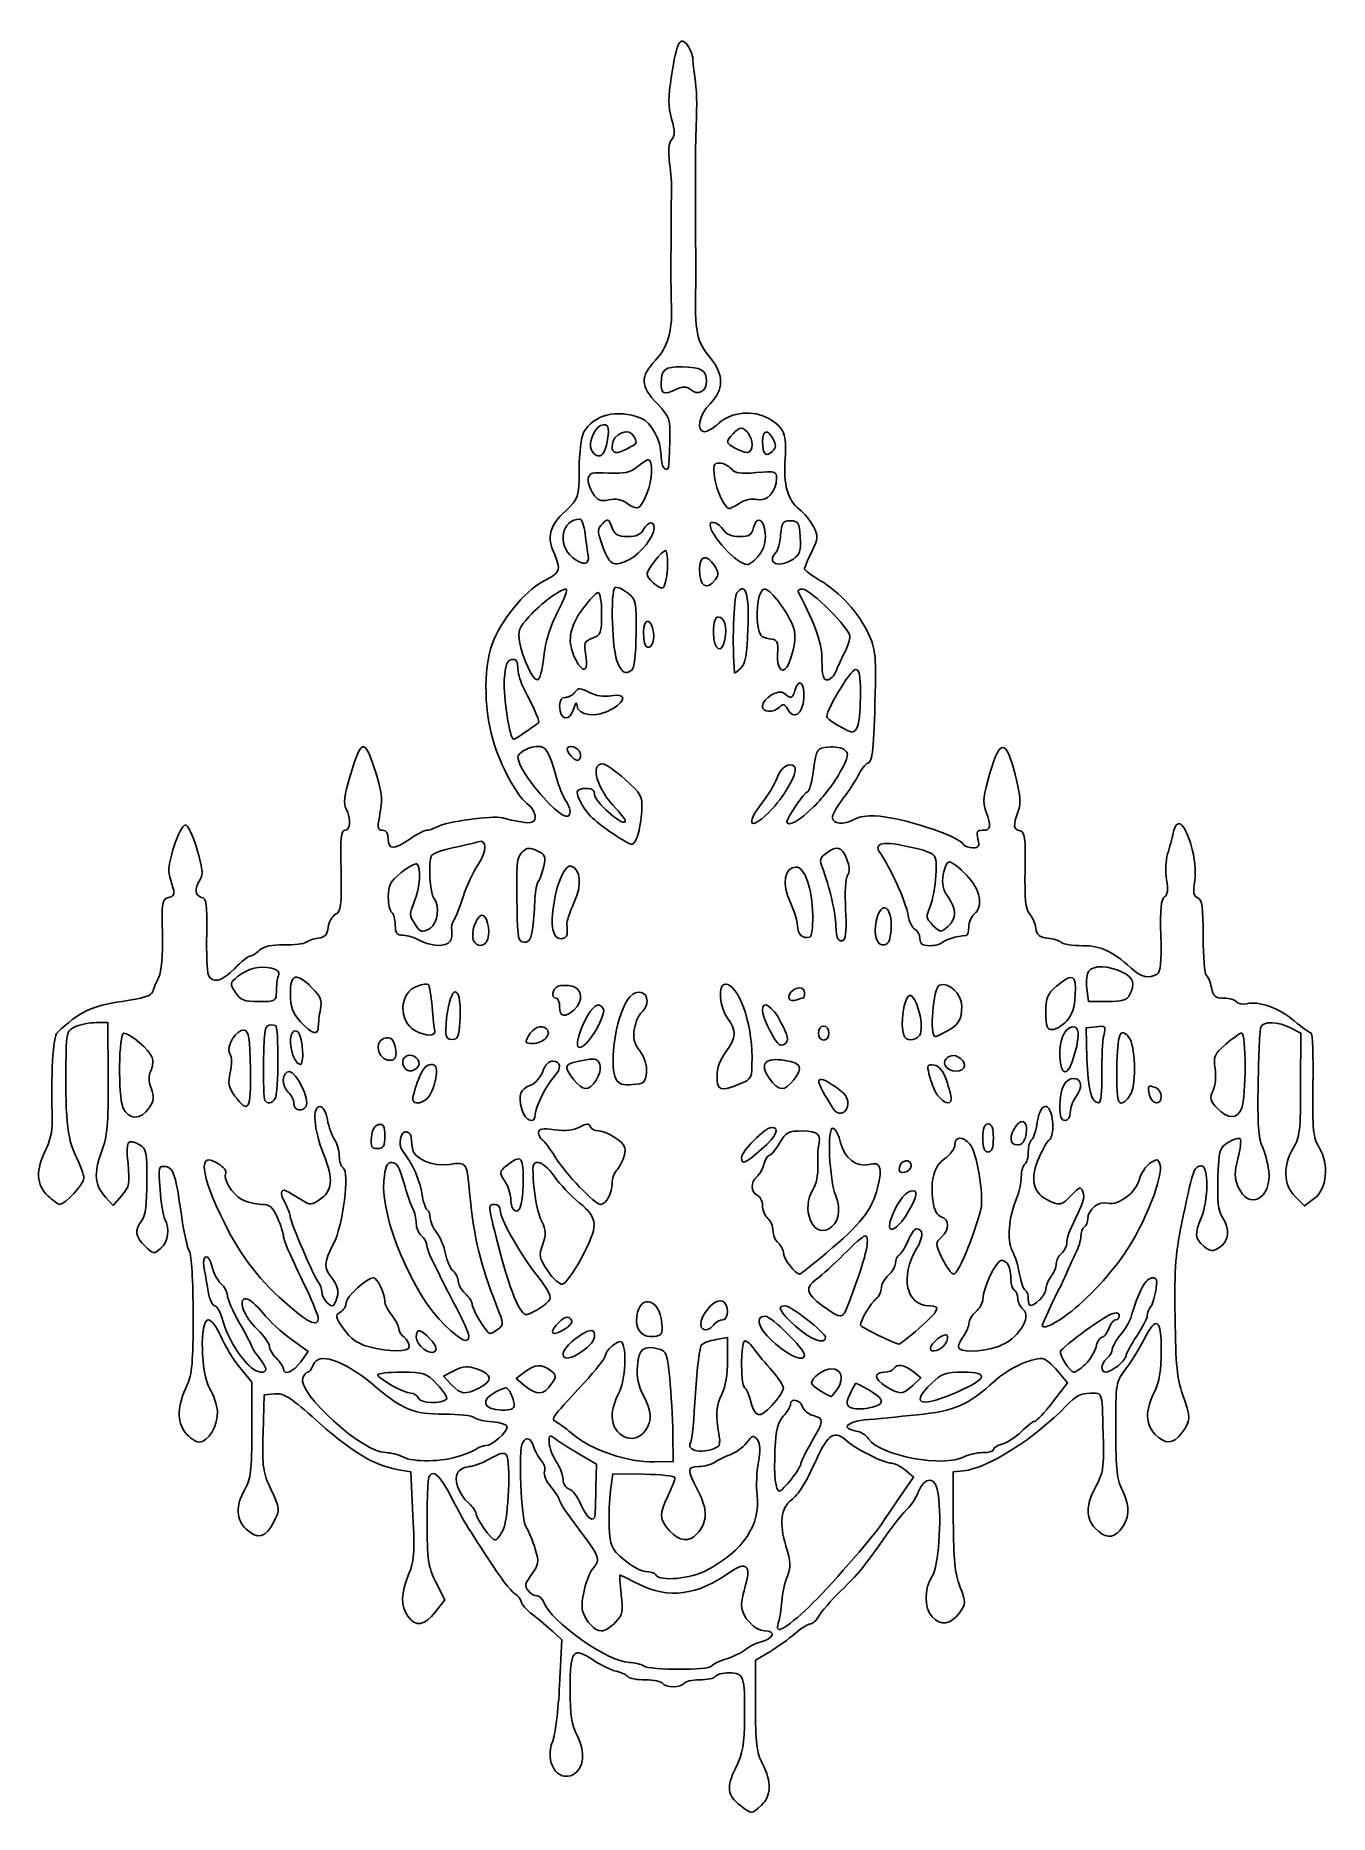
# Model space of a CAD drawing. Header units: centimetres. Extents: x -8.7 to 8.4, y -11.8 to 11.8.
import ezdxf

# ---------------------------------------------------------------- set-up
doc = ezdxf.new("R2010")
doc.units = ezdxf.units.CM
doc.header["$MEASUREMENT"] = 0
doc.layers.add('Layer 1', color=7, linetype='Continuous')

msp = doc.modelspace()

# ---------------------------------------------------------------- linework, layer by layer
at = {"layer": 'Layer 1'}
for points, knots in [([(0.63597, -11.6901), (0.46022, -11.55186), (0.44745, -11.44921), (0.57351, -11.18792), (0.57351, -11.18792), (0.66628, -10.99562), (0.68672, -10.87949), (0.69031, -10.52429), (0.69031, -10.52429), (0.69592, -9.96995), (0.68283, -9.93167), (0.48768, -9.93167), (0.48768, -9.93167), (0.40176, -9.93167), (0.31858, -9.95251), (0.30284, -9.97798), (0.30284, -9.97798), (0.2871, -10.00345), (0.19333, -10.02429), (0.09446, -10.02429), (0.09446, -10.02429), (-0.00441, -10.02429), (-0.09818, -10.04513), (-0.11392, -10.0706), (-0.11392, -10.0706), (-0.12966, -10.09607), (-0.19217, -10.11691), (-0.25284, -10.11691), (-0.25284, -10.11691), (-0.31351, -10.11691), (-0.37602, -10.09607), (-0.39176, -10.0706), (-0.39176, -10.0706), (-0.4075, -10.04513), (-0.51169, -10.02429), (-0.62329, -10.02429), (-0.62329, -10.02429), (-0.73489, -10.02429), (-0.83766, -10.00576), (-0.85165, -9.98311), (-0.85165, -9.98311), (-0.86565, -9.96046), (-0.9346, -9.92794), (-1.00488, -9.91083), (-1.00488, -9.91083), (-1.07516, -9.89372), (-1.21265, -9.82738), (-1.31042, -9.7634), (-1.31042, -9.7634), (-1.58467, -9.58393), (-1.61888, -9.62575), (-1.61888, -10.14044), (-1.61888, -10.14044), (-1.61888, -10.49669), (-1.60015, -10.62037), (-1.52341, -10.77078), (-1.52341, -10.77078), (-1.41325, -10.98671), (-1.43571, -11.20131), (-1.57634, -11.27657), (-1.57634, -11.27657), (-1.78732, -11.38948), (-1.96445, -11.10558), (-1.84994, -10.83805), (-1.84994, -10.83805), (-1.81643, -10.75977), (-1.77547, -10.42483), (-1.75891, -10.09374), (-1.75891, -10.09374), (-1.75891, -10.09374), (-1.7288, -9.49175), (-1.7288, -9.49175), (-1.7288, -9.49175), (-1.7288, -9.49175), (-1.84749, -9.38424), (-1.84749, -9.38424), (-1.84749, -9.38424), (-1.91277, -9.32511), (-2.03391, -9.22366), (-2.11668, -9.15879), (-2.11668, -9.15879), (-2.19945, -9.09392), (-2.26718, -9.01707), (-2.26718, -8.98802), (-2.26718, -8.98802), (-2.26718, -8.95897), (-2.30679, -8.91046), (-2.35521, -8.88022), (-2.35521, -8.88022), (-2.40363, -8.84998), (-2.55489, -8.65222), (-2.69135, -8.44075), (-2.69135, -8.44075), (-3.03868, -7.9025), (-3.03794, -7.90374), (-3.20343, -7.58161), (-3.20343, -7.58161), (-3.29831, -7.39692), (-3.38084, -7.29219), (-3.43151, -7.29219), (-3.43151, -7.29219), (-3.50242, -7.29219), (-3.51097, -7.35676), (-3.51149, -7.89574), (-3.51149, -7.89574), (-3.51202, -8.44914), (-3.50236, -8.5186), (-3.39534, -8.73168), (-3.39534, -8.73168), (-3.39534, -8.73168), (-3.27862, -8.96406), (-3.27862, -8.96406), (-3.27862, -8.96406), (-3.27862, -8.96406), (-3.40039, -9.12371), (-3.40039, -9.12371), (-3.40039, -9.12371), (-3.54087, -9.30788), (-3.6667, -9.32723), (-3.76951, -9.18045), (-3.76951, -9.18045), (-3.86427, -9.04516), (-3.86058, -8.87776), (-3.75736, -8.62938), (-3.75736, -8.62938), (-3.6854, -8.45623), (-3.67696, -8.34242), (-3.69948, -7.8485), (-3.69948, -7.8485), (-3.69948, -7.8485), (-3.72584, -7.27031), (-3.72584, -7.27031), (-3.72584, -7.27031), (-3.72584, -7.27031), (-3.88791, -7.24123), (-3.88791, -7.24123), (-3.88791, -7.24123), (-4.23098, -7.17968), (-4.50348, -7.0127), (-5.03635, -6.5375), (-5.03635, -6.5375), (-5.33081, -6.27491), (-5.41265, -6.22501), (-5.53002, -6.23651), (-5.53002, -6.23651), (-5.53002, -6.23651), (-5.67072, -6.25029), (-5.67072, -6.25029), (-5.67072, -6.25029), (-5.67072, -6.25029), (-5.6839, -6.7518), (-5.6839, -6.7518), (-5.6839, -6.7518), (-5.69595, -7.21035), (-5.6868, -7.27503), (-5.57713, -7.50687), (-5.57713, -7.50687), (-5.45811, -7.75846), (-5.45783, -7.76175), (-5.5408, -7.93149), (-5.5408, -7.93149), (-5.64199, -8.13851), (-5.75725, -8.16932), (-5.90639, -8.02921), (-5.90639, -8.02921), (-6.04361, -7.9003), (-6.05001, -7.7224), (-5.92541, -7.50057), (-5.92541, -7.50057), (-5.84547, -7.35823), (-5.8328, -7.24985), (-5.8328, -6.70817), (-5.8328, -6.70817), (-5.8328, -6.70817), (-5.8328, -6.08066), (-5.8328, -6.08066), (-5.8328, -6.08066), (-5.8328, -6.08066), (-5.9922, -5.88613), (-5.9922, -5.88613), (-5.9922, -5.88613), (-6.07987, -5.77914), (-6.19374, -5.5933), (-6.24524, -5.47315), (-6.24524, -5.47315), (-6.29878, -5.34826), (-6.36933, -5.25471), (-6.40998, -5.25471), (-6.40998, -5.25471), (-6.52556, -5.25471), (-6.50976, -5.97118), (-6.38985, -6.16784), (-6.38985, -6.16784), (-6.33986, -6.24983), (-6.29436, -6.38528), (-6.28874, -6.46883), (-6.28874, -6.46883), (-6.27662, -6.649), (-6.41062, -6.87544), (-6.52936, -6.87544), (-6.52936, -6.87544), (-6.57552, -6.87544), (-6.65846, -6.81814), (-6.71367, -6.7481), (-6.71367, -6.7481), (-6.82902, -6.60177), (-6.82112, -6.39536), (-6.68955, -6.1181), (-6.68955, -6.1181), (-6.62384, -5.97963), (-6.60972, -5.81466), (-6.61026, -5.19206), (-6.61026, -5.19206), (-6.61063, -4.74252), (-6.631, -4.39885), (-6.6603, -4.34682), (-6.6603, -4.34682), (-6.68746, -4.29859), (-6.73016, -4.11327), (-6.75518, -3.93499), (-6.75518, -3.93499), (-6.83996, -3.33106), (-6.86763, -3.24158), (-6.97438, -3.22627), (-6.97438, -3.22627), (-7.06845, -3.21277), (-7.07175, -3.22614), (-7.04871, -3.52726), (-7.04871, -3.52726), (-7.03545, -3.70057), (-7.0065, -3.87747), (-6.98438, -3.92037), (-6.98438, -3.92037), (-6.91666, -4.05168), (-6.93937, -4.2173), (-7.03725, -4.30588), (-7.03725, -4.30588), (-7.12764, -4.38768), (-7.13371, -4.38698), (-7.24563, -4.28183), (-7.24563, -4.28183), (-7.37641, -4.15897), (-7.38819, -4.06756), (-7.28998, -3.93771), (-7.28998, -3.93771), (-7.24155, -3.87368), (-7.22199, -3.72429), (-7.22199, -3.41839), (-7.22199, -3.41839), (-7.22199, -3.04122), (-7.23289, -2.98312), (-7.31156, -2.94102), (-7.31156, -2.94102), (-7.48393, -2.84877), (-7.50385, -2.87899), (-7.47249, -3.18513), (-7.47249, -3.18513), (-7.44526, -3.45094), (-7.45273, -3.48898), (-7.55569, -3.60868), (-7.55569, -3.60868), (-7.55569, -3.60868), (-7.66881, -3.74019), (-7.66881, -3.74019), (-7.66881, -3.74019), (-7.66881, -3.74019), (-7.76725, -3.63453), (-7.76725, -3.63453), (-7.76725, -3.63453), (-7.91437, -3.47662), (-7.92941, -3.31767), (-7.82428, -3.03201), (-7.82428, -3.03201), (-7.74417, -2.81434), (-7.73106, -2.67132), (-7.73413, -2.048), (-7.73413, -2.048), (-7.73413, -2.048), (-7.73771, -1.31867), (-7.73771, -1.31867), (-7.73771, -1.31867), (-7.73771, -1.31867), (-7.89444, -1.31867), (-7.89444, -1.31867), (-7.89444, -1.31867), (-7.98064, -1.31867), (-8.10425, -1.34285), (-8.16912, -1.37241), (-8.16912, -1.37241), (-8.27712, -1.42162), (-8.28756, -1.45188), (-8.29289, -1.73129), (-8.29289, -1.73129), (-8.30848, -2.54727), (-8.27972, -2.8538), (-8.16641, -3.07939), (-8.16641, -3.07939), (-8.10542, -3.20081), (-8.05553, -3.33565), (-8.05553, -3.37904), (-8.05553, -3.37904), (-8.05553, -3.4552), (-8.30719, -3.72662), (-8.37781, -3.72662), (-8.37781, -3.72662), (-8.39687, -3.72662), (-8.4676, -3.67552), (-8.53499, -3.61306), (-8.53499, -3.61306), (-8.68654, -3.47261), (-8.6961, -3.26536), (-8.56295, -3.00708), (-8.56295, -3.00708), (-8.50835, -2.90116), (-8.47102, -2.74536), (-8.47463, -2.63841), (-8.47463, -2.63841), (-8.49601, -2.0047), (-8.46809, -1.50652), (-8.408, -1.44932), (-8.408, -1.44932), (-8.12324, -1.1783), (-7.95507, -1.09783), (-7.54953, -1.03853), (-7.54953, -1.03853), (-7.27137, -0.99786), (-7.16206, -0.96246), (-7.14522, -0.90762), (-7.14522, -0.90762), (-7.13253, -0.86628), (-7.09617, -0.78036), (-7.06442, -0.71669), (-7.06442, -0.71669), (-7.02741, -0.64247), (-7.0106, -0.43696), (-7.01757, -0.14401), (-7.01757, -0.14401), (-7.02761, 0.27804), (-7.0214, 0.31475), (-6.93627, 0.33701), (-6.93627, 0.33701), (-6.8669, 0.35515), (-6.85167, 0.38531), (-6.87472, 0.45893), (-6.87472, 0.45893), (-6.89156, 0.51273), (-6.91574, 0.59961), (-6.92845, 0.652), (-6.92845, 0.652), (-6.95978, 0.78118), (-6.78764, 1.29765), (-6.71325, 1.29765), (-6.71325, 1.29765), (-6.67965, 1.29765), (-6.6124, 1.15928), (-6.55911, 0.98049), (-6.55911, 0.98049), (-6.4838, 0.72781), (-6.47567, 0.64556), (-6.51915, 0.57594), (-6.51915, 0.57594), (-6.59564, 0.45346), (-6.58706, 0.3578), (-6.49802, 0.34019), (-6.49802, 0.34019), (-6.43326, 0.32738), (-6.42357, 0.25804), (-6.43101, -0.13924), (-6.43101, -0.13924), (-6.4358, -0.39469), (-6.42596, -0.63954), (-6.40915, -0.68334), (-6.40915, -0.68334), (-6.36127, -0.80812), (-6.23034, -0.77745), (-6.05928, -0.6014), (-6.05928, -0.6014), (-5.97293, -0.51253), (-5.88308, -0.4396), (-5.85962, -0.43933), (-5.85962, -0.43933), (-5.83616, -0.43905), (-5.7785, -0.40403), (-5.7315, -0.3615), (-5.7315, -0.3615), (-5.67259, -0.30819), (-5.57131, -0.28586), (-5.40556, -0.28964), (-5.40556, -0.28964), (-5.27329, -0.29265), (-5.14341, -0.27736), (-5.11692, -0.25565), (-5.11692, -0.25565), (-5.09043, -0.23394), (-5.01667, -0.20898), (-4.953, -0.20017), (-4.953, -0.20017), (-4.86608, -0.18815), (-4.83358, -0.15242), (-4.82258, -0.0568), (-4.82258, -0.0568), (-4.81452, 0.01325), (-4.77043, 0.09063), (-4.7246, 0.11516), (-4.7246, 0.11516), (-4.65069, 0.15472), (-4.64255, 0.2201), (-4.65259, 0.69397), (-4.65259, 0.69397), (-4.66167, 1.12251), (-4.65128, 1.22819), (-4.60007, 1.22819), (-4.60007, 1.22819), (-4.52419, 1.22819), (-4.51629, 1.38224), (-4.58553, 1.51161), (-4.58553, 1.51161), (-4.62304, 1.5817), (-4.61036, 1.68613), (-4.53251, 1.94838), (-4.53251, 1.94838), (-4.3887, 2.43282), (-4.34281, 2.45055), (-4.21801, 2.06988), (-4.21801, 2.06988), (-4.10391, 1.72183), (-4.09644, 1.6538), (-4.14467, 1.40183), (-4.14467, 1.40183), (-4.17209, 1.25857), (-4.16469, 1.22818), (-4.10239, 1.22818), (-4.10239, 1.22818), (-4.05271, 1.22818), (-4.02687, 1.18857), (-4.02687, 1.11241), (-4.02687, 1.11241), (-4.02687, 0.9662), (-3.95425, 0.9662), (-3.73908, 1.11241), (-3.73908, 1.11241), (-3.64538, 1.17608), (-3.54649, 1.22818), (-3.51932, 1.22818), (-3.51932, 1.22818), (-3.49215, 1.22818), (-3.43375, 1.24729), (-3.38952, 1.27065), (-3.38952, 1.27065), (-3.25064, 1.344), (-2.65437, 1.42774), (-2.51567, 1.39337), (-2.51567, 1.39337), (-2.15518, 1.30405), (-2.08199, 1.30613), (-2.08199, 1.40572), (-2.08199, 1.40572), (-2.08199, 1.458), (-2.12035, 1.528), (-2.16724, 1.56128), (-2.16724, 1.56128), (-2.30311, 1.65772), (-2.50019, 2.00342), (-2.61982, 2.35513), (-2.61982, 2.35513), (-2.75764, 2.76034), (-2.77199, 3.35896), (-2.65192, 3.69397), (-2.65192, 3.69397), (-2.54578, 3.9901), (-2.21612, 4.40027), (-1.99263, 4.51429), (-1.99263, 4.51429), (-1.75073, 4.6377), (-1.73313, 4.67755), (-1.82783, 4.88755), (-1.82783, 4.88755), (-1.93139, 5.11722), (-1.895, 5.25531), (-1.67662, 5.46132), (-1.67662, 5.46132), (-1.50421, 5.62396), (-1.50315, 5.62726), (-1.49945, 6.00815), (-1.49945, 6.00815), (-1.4974, 6.21891), (-1.47062, 6.43824), (-1.43994, 6.49555), (-1.43994, 6.49555), (-1.31301, 6.73258), (-0.99731, 6.81269), (-0.68448, 6.68726), (-0.68448, 6.68726), (-0.54204, 6.63015), (-0.41497, 6.39583), (-0.41497, 6.19029), (-0.41497, 6.19029), (-0.41497, 6.11287), (-0.39413, 6.03665), (-0.36866, 6.02091), (-0.36866, 6.02091), (-0.31323, 5.98665), (-0.31351, 5.98518), (-0.30078, 6.37995), (-0.30078, 6.37995), (-0.29095, 6.68488), (-0.29513, 6.69734), (-0.4686, 6.8797), (-0.4686, 6.8797), (-0.68962, 7.11204), (-0.6941, 7.23729), (-0.48916, 7.45459), (-0.48916, 7.45459), (-0.33386, 7.61926), (-0.26748, 7.83228), (-0.27578, 8.13944), (-0.27578, 8.13944), (-0.28711, 8.55896), (-0.28909, 8.7242), (-0.28449, 8.86877), (-0.28449, 8.86877), (-0.28165, 8.95791), (-0.27981, 9.16108), (-0.2804, 9.32026), (-0.2804, 9.32026), (-0.28098, 9.47944), (-0.27891, 9.65656), (-0.27578, 9.71387), (-0.27578, 9.71387), (-0.27265, 9.77117), (-0.2845, 9.92735), (-0.3021, 10.06093), (-0.3021, 10.06093), (-0.32429, 10.22934), (-0.31629, 10.32527), (-0.276, 10.37381), (-0.276, 10.37381), (-0.22942, 10.42994), (-0.2294, 10.48492), (-0.27589, 10.65107), (-0.27589, 10.65107), (-0.32205, 10.81595), (-0.32233, 10.93281), (-0.27723, 11.22271), (-0.27723, 11.22271), (-0.20778, 11.66915), (-0.1637, 11.75378), (-0.06677, 11.62674), (-0.06677, 11.62674), (-0.02905, 11.5773), (0.0035, 11.49395), (0.00557, 11.44151), (0.00557, 11.44151), (0.00764, 11.38907), (0.01904, 11.28366), (0.03091, 11.20725), (0.03091, 11.20725), (0.05756, 11.03571), (0.06256, 10.85927), (0.04931, 10.55896), (0.04931, 10.55896), (0.03909, 10.3273), (0.03603, 9.36125), (0.04407, 8.9035), (0.04407, 8.9035), (0.04642, 8.76979), (0.04614, 8.56662), (0.04345, 8.45201), (0.04345, 8.45201), (0.02869, 7.82308), (0.0513, 7.71155), (0.2404, 7.4806), (0.2404, 7.4806), (0.41978, 7.26152), (0.41739, 7.0575), (0.23334, 6.87759), (0.23334, 6.87759), (0.08571, 6.73327), (0.04185, 6.50714), (0.16149, 6.50714), (0.16149, 6.50714), (0.19838, 6.50714), (0.28249, 6.55712), (0.3484, 6.6182), (0.3484, 6.6182), (0.51369, 6.77138), (0.81082, 6.79981), (1.00955, 6.68145), (1.00955, 6.68145), (1.21628, 6.55833), (1.25175, 6.47221), (1.22813, 6.15083), (1.22813, 6.15083), (1.2028, 5.80619), (1.25905, 5.60212), (1.41272, 5.48124), (1.41272, 5.48124), (1.4782, 5.42974), (1.56383, 5.3256), (1.60301, 5.24983), (1.60301, 5.24983), (1.66895, 5.12232), (1.66716, 5.0974), (1.57893, 4.91515), (1.57893, 4.91515), (1.5265, 4.80685), (1.48361, 4.70486), (1.48361, 4.68851), (1.48361, 4.68851), (1.48361, 4.67216), (1.57603, 4.60461), (1.68899, 4.53842), (1.68899, 4.53842), (1.94964, 4.38567), (2.20534, 4.10348), (2.33321, 3.82747), (2.33321, 3.82747), (2.42071, 3.63858), (2.43134, 3.5444), (2.42015, 3.05695), (2.42015, 3.05695), (2.40279, 2.30072), (2.38601, 2.13869), (2.3229, 2.11766), (2.3229, 2.11766), (2.29319, 2.10776), (2.2352, 2.03381), (2.19404, 1.95334), (2.19404, 1.95334), (2.15288, 1.87287), (2.05955, 1.7311), (1.98663, 1.63829), (1.98663, 1.63829), (1.91371, 1.54548), (1.85405, 1.43609), (1.85405, 1.39518), (1.85405, 1.39518), (1.85405, 1.30679), (2.00102, 1.29686), (2.14651, 1.37542), (2.14651, 1.37542), (2.20214, 1.40546), (2.32059, 1.42599), (2.40973, 1.42105), (2.40973, 1.42105), (2.7711, 1.40101), (3.51893, 1.15884), (3.59387, 1.03759), (3.59387, 1.03759), (3.60778, 1.01508), (3.66187, 0.99666), (3.71407, 0.99666), (3.71407, 0.99666), (3.79217, 0.99666), (3.80383, 1.01715), (3.77991, 1.11243), (3.77991, 1.11243), (3.7561, 1.20728), (3.76774, 1.2282), (3.84435, 1.2282), (3.84435, 1.2282), (3.95132, 1.2282), (3.95932, 1.27799), (3.88529, 1.48273), (3.88529, 1.48273), (3.8416, 1.60356), (3.85065, 1.68841), (3.93893, 1.9858), (3.93893, 1.9858), (4.07492, 2.44387), (4.14876, 2.44017), (4.27212, 1.96911), (4.27212, 1.96911), (4.34458, 1.6924), (4.3528, 1.59291), (4.31253, 1.4796), (4.31253, 1.4796), (4.24402, 1.28684), (4.24875, 1.23762), (4.3375, 1.22002), (4.3375, 1.22002), (4.40241, 1.20715), (4.41179, 1.13448), (4.4043, 0.70226), (4.4043, 0.70226), (4.39761, 0.31644), (4.41138, 0.18178), (4.46349, 0.12343), (4.46349, 0.12343), (4.50083, 0.0816), (4.5385, -0.00471), (4.54719, -0.06838), (4.54719, -0.06838), (4.55946, -0.1583), (4.594, -0.18753), (4.70191, -0.19929), (4.70191, -0.19929), (4.77832, -0.20762), (4.86063, -0.23366), (4.88482, -0.25717), (4.88482, -0.25717), (4.90902, -0.28068), (5.03404, -0.29999), (5.16266, -0.30009), (5.16266, -0.30009), (5.40508, -0.30028), (5.55243, -0.36789), (5.80889, -0.59666), (5.80889, -0.59666), (5.94808, -0.72082), (6.04647, -0.74355), (6.15284, -0.67612), (6.15284, -0.67612), (6.19915, -0.64677), (6.21141, -0.51877), (6.20188, -0.16408), (6.20188, -0.16408), (6.1925, 0.18513), (6.20492, 0.31855), (6.24937, 0.34602), (6.24937, 0.34602), (6.29206, 0.37241), (6.30023, 0.43844), (6.27746, 0.57321), (6.27746, 0.57321), (6.25981, 0.67771), (6.26609, 0.83136), (6.29142, 0.91466), (6.29142, 0.91466), (6.31675, 0.99796), (6.35016, 1.12342), (6.36567, 1.19346), (6.36567, 1.19346), (6.41186, 1.40209), (6.50795, 1.33932), (6.59689, 1.0424), (6.59689, 1.0424), (6.65377, 0.85252), (6.67065, 0.69973), (6.64998, 0.5619), (6.64998, 0.5619), (6.62616, 0.40303), (6.63495, 0.35394), (6.69111, 0.33239), (6.69111, 0.33239), (6.7492, 0.3101), (6.76255, 0.21435), (6.76255, -0.17996), (6.76255, -0.17996), (6.76255, -0.44668), (6.7807, -0.67611), (6.80288, -0.68982), (6.80288, -0.68982), (6.82506, -0.70353), (6.85579, -0.77769), (6.87118, -0.85463), (6.87118, -0.85463), (6.89476, -0.97254), (6.92073, -0.99451), (7.0365, -0.99451), (7.0365, -0.99451), (7.11204, -0.99451), (7.18777, -1.01704), (7.20478, -1.04457), (7.20478, -1.04457), (7.2218, -1.0721), (7.2816, -1.08311), (7.33768, -1.06904), (7.33768, -1.06904), (7.49919, -1.0285), (7.75959, -1.12262), (7.96825, -1.29695), (7.96825, -1.29695), (8.07399, -1.3853), (8.17486, -1.45758), (8.19239, -1.45758), (8.19239, -1.45758), (8.20993, -1.45758), (8.22042, -1.76494), (8.21572, -2.1406), (8.21572, -2.1406), (8.20814, -2.74643), (8.21743, -2.84042), (8.29784, -2.97224), (8.29784, -2.97224), (8.43356, -3.1947), (8.40152, -3.52441), (8.23193, -3.65058), (8.23193, -3.65058), (8.23193, -3.65058), (8.10374, -3.74595), (8.10374, -3.74595), (8.10374, -3.74595), (8.10374, -3.74595), (7.97804, -3.62025), (7.97804, -3.62025), (7.97804, -3.62025), (7.82342, -3.46563), (7.81492, -3.20806), (7.95684, -2.97777), (7.95684, -2.97777), (8.04128, -2.84076), (8.05191, -2.74767), (8.0525, -2.14025), (8.0525, -2.14025), (8.0525, -2.14025), (8.05315, -1.45687), (8.05315, -1.45687), (8.05315, -1.45687), (8.05315, -1.45687), (7.91951, -1.38776), (7.91951, -1.38776), (7.91951, -1.38776), (7.75618, -1.3033), (7.55479, -1.29794), (7.52436, -1.37723), (7.52436, -1.37723), (7.512, -1.40945), (7.49653, -1.74806), (7.49, -2.12971), (7.49, -2.12971), (7.48105, -2.65277), (7.49421, -2.85643), (7.54344, -2.9569), (7.54344, -2.9569), (7.57937, -3.03021), (7.61847, -3.17632), (7.63034, -3.28159), (7.63034, -3.28159), (7.6727, -3.65744), (7.35898, -3.81707), (7.22302, -3.48884), (7.22302, -3.48884), (7.17544, -3.37396), (7.17544, -3.30286), (7.22302, -3.11719), (7.22302, -3.11719), (7.25538, -2.99091), (7.26836, -2.8741), (7.25186, -2.85759), (7.25186, -2.85759), (7.23536, -2.84109), (7.16539, -2.86178), (7.09638, -2.90356), (7.09638, -2.90356), (6.97744, -2.97558), (6.97021, -3.00047), (6.95745, -3.38147), (6.95745, -3.38147), (6.94735, -3.68325), (6.96177, -3.81054), (7.01533, -3.89228), (7.01533, -3.89228), (7.11852, -4.04977), (7.10447, -4.21363), (6.98082, -4.29465), (6.98082, -4.29465), (6.88533, -4.35722), (6.86494, -4.35588), (6.77244, -4.28098), (6.77244, -4.28098), (6.65155, -4.18309), (6.64605, -4.11912), (6.73937, -3.8958), (6.73937, -3.8958), (6.83202, -3.67407), (6.83386, -3.21721), (6.7421, -3.21721), (6.7421, -3.21721), (6.64423, -3.21721), (6.63075, -3.25378), (6.49922, -3.87613), (6.49922, -3.87613), (6.39336, -4.37702), (6.3804, -4.53632), (6.38987, -5.22075), (6.38987, -5.22075), (6.39858, -5.85018), (6.41734, -6.04291), (6.48895, -6.23884), (6.48895, -6.23884), (6.60045, -6.54388), (6.59957, -6.60308), (6.48131, -6.75342), (6.48131, -6.75342), (6.36304, -6.90377), (6.25384, -6.90828), (6.12229, -6.76826), (6.12229, -6.76826), (5.99695, -6.63484), (5.99445, -6.46409), (6.11422, -6.21621), (6.11422, -6.21621), (6.18257, -6.07474), (6.20683, -5.92976), (6.20683, -5.66277), (6.20683, -5.66277), (6.20683, -5.232), (6.14593, -5.19436), (5.97743, -5.52097), (5.97743, -5.52097), (5.91502, -5.64195), (5.80566, -5.81686), (5.7344, -5.90966), (5.7344, -5.90966), (5.6071, -6.07546), (5.60484, -6.08941), (5.60484, -6.71029), (5.60484, -6.71029), (5.60484, -7.25283), (5.61806, -7.36811), (5.69835, -7.52549), (5.69835, -7.52549), (5.79921, -7.72319), (5.78644, -7.9002), (5.6609, -8.04467), (5.6609, -8.04467), (5.56487, -8.15518), (5.45517, -8.14638), (5.33507, -8.01853), (5.33507, -8.01853), (5.20542, -7.88052), (5.20747, -7.70456), (5.34156, -7.4625), (5.34156, -7.4625), (5.43131, -7.30048), (5.44742, -7.2088), (5.44063, -6.89858), (5.44063, -6.89858), (5.42477, -6.17384), (5.43878, -6.22713), (5.26404, -6.22713), (5.26404, -6.22713), (5.14628, -6.22713), (5.07032, -6.26702), (4.95147, -6.39126), (4.95147, -6.39126), (4.53551, -6.82611), (3.90999, -7.22315), (3.5905, -7.25513), (3.5905, -7.25513), (3.5905, -7.25513), (3.45158, -7.26903), (3.45158, -7.26903), (3.45158, -7.26903), (3.45158, -7.26903), (3.45427, -7.91732), (3.45427, -7.91732), (3.45427, -7.91732), (3.45639, -8.4292), (3.47483, -8.61259), (3.54188, -8.78887), (3.54188, -8.78887), (3.62525, -9.00804), (3.62511, -9.0144), (3.53455, -9.13617), (3.53455, -9.13617), (3.41713, -9.29404), (3.28524, -9.31395), (3.17365, -9.19065), (3.17365, -9.19065), (3.06514, -9.07075), (3.0657, -8.81663), (3.17483, -8.65008), (3.17483, -8.65008), (3.25768, -8.52363), (3.30192, -7.9167), (3.2544, -7.55845), (3.2544, -7.55845), (3.22385, -7.32813), (3.0813, -7.31768), (2.98883, -7.53898), (2.98883, -7.53898), (2.9534, -7.62378), (2.88976, -7.72192), (2.8474, -7.75707), (2.8474, -7.75707), (2.80505, -7.79222), (2.68403, -7.94294), (2.57846, -8.092), (2.57846, -8.092), (2.24603, -8.56141), (2.20469, -8.61219), (1.96426, -8.84625), (1.96426, -8.84625), (1.83504, -8.97205), (1.70455, -9.12187), (1.67426, -9.17917), (1.67426, -9.17917), (1.64398, -9.23647), (1.59332, -9.28336), (1.56169, -9.28336), (1.56169, -9.28336), (1.53006, -9.28336), (1.43876, -9.34066), (1.35881, -9.4107), (1.35881, -9.4107), (1.27886, -9.48074), (1.12835, -9.58912), (1.02434, -9.65154), (1.02434, -9.65154), (1.02434, -9.65154), (0.83524, -9.76504), (0.83524, -9.76504), (0.83524, -9.76504), (0.83524, -9.76504), (0.83524, -10.35956), (0.83524, -10.35956), (0.83524, -10.35956), (0.83524, -10.8627), (0.84948, -10.98199), (0.92785, -11.13562), (0.92785, -11.13562), (1.05103, -11.37706), (1.0462, -11.55836), (0.91329, -11.68323), (0.91329, -11.68323), (0.78248, -11.80612), (0.78332, -11.8061), (0.63584, -11.69009), (0.63584, -11.69009), (0.63584, -11.69009), (0.63597, -11.6901), (0.63597, -11.6901)], [0, 0, 0, 0, 0.00389105, 0.00389105, 0.00389105, 0.00389105, 0.0077821, 0.0077821, 0.0077821, 0.0077821, 0.01167315, 0.01167315, 0.01167315, 0.01167315, 0.0155642, 0.0155642, 0.0155642, 0.0155642, 0.01945525, 0.01945525, 0.01945525, 0.01945525, 0.0233463, 0.0233463, 0.0233463, 0.0233463, 0.02723735, 0.02723735, 0.02723735, 0.02723735, 0.0311284, 0.0311284, 0.0311284, 0.0311284, 0.03501946, 0.03501946, 0.03501946, 0.03501946, 0.03891051, 0.03891051, 0.03891051, 0.03891051, 0.04280156, 0.04280156, 0.04280156, 0.04280156, 0.04669261, 0.04669261, 0.04669261, 0.04669261, 0.05058366, 0.05058366, 0.05058366, 0.05058366, 0.05447471, 0.05447471, 0.05447471, 0.05447471, 0.05836576, 0.05836576, 0.05836576, 0.05836576, 0.06225681, 0.06225681, 0.06225681, 0.06225681, 0.06614786, 0.06614786, 0.06614786, 0.06614786, 0.07003891, 0.07003891, 0.07003891, 0.07003891, 0.07392996, 0.07392996, 0.07392996, 0.07392996, 0.07782101, 0.07782101, 0.07782101, 0.07782101, 0.08171206, 0.08171206, 0.08171206, 0.08171206, 0.08560311, 0.08560311, 0.08560311, 0.08560311, 0.08949416, 0.08949416, 0.08949416, 0.08949416, 0.09338521, 0.09338521, 0.09338521, 0.09338521, 0.09727626, 0.09727626, 0.09727626, 0.09727626, 0.10116732, 0.10116732, 0.10116732, 0.10116732, 0.10505837, 0.10505837, 0.10505837, 0.10505837, 0.10894942, 0.10894942, 0.10894942, 0.10894942, 0.11284047, 0.11284047, 0.11284047, 0.11284047, 0.11673152, 0.11673152, 0.11673152, 0.11673152, 0.12062257, 0.12062257, 0.12062257, 0.12062257, 0.12451362, 0.12451362, 0.12451362, 0.12451362, 0.12840467, 0.12840467, 0.12840467, 0.12840467, 0.13229572, 0.13229572, 0.13229572, 0.13229572, 0.13618677, 0.13618677, 0.13618677, 0.13618677, 0.14007782, 0.14007782, 0.14007782, 0.14007782, 0.14396887, 0.14396887, 0.14396887, 0.14396887, 0.14785992, 0.14785992, 0.14785992, 0.14785992, 0.15175097, 0.15175097, 0.15175097, 0.15175097, 0.15564202, 0.15564202, 0.15564202, 0.15564202, 0.15953307, 0.15953307, 0.15953307, 0.15953307, 0.16342412, 0.16342412, 0.16342412, 0.16342412, 0.16731518, 0.16731518, 0.16731518, 0.16731518, 0.17120623, 0.17120623, 0.17120623, 0.17120623, 0.17509728, 0.17509728, 0.17509728, 0.17509728, 0.17898833, 0.17898833, 0.17898833, 0.17898833, 0.18287938, 0.18287938, 0.18287938, 0.18287938, 0.18677043, 0.18677043, 0.18677043, 0.18677043, 0.19066148, 0.19066148, 0.19066148, 0.19066148, 0.19455253, 0.19455253, 0.19455253, 0.19455253, 0.19844358, 0.19844358, 0.19844358, 0.19844358, 0.20233463, 0.20233463, 0.20233463, 0.20233463, 0.20622568, 0.20622568, 0.20622568, 0.20622568, 0.21011673, 0.21011673, 0.21011673, 0.21011673, 0.21400778, 0.21400778, 0.21400778, 0.21400778, 0.21789883, 0.21789883, 0.21789883, 0.21789883, 0.22178988, 0.22178988, 0.22178988, 0.22178988, 0.22568093, 0.22568093, 0.22568093, 0.22568093, 0.22957198, 0.22957198, 0.22957198, 0.22957198, 0.23346304, 0.23346304, 0.23346304, 0.23346304, 0.23735409, 0.23735409, 0.23735409, 0.23735409, 0.24124514, 0.24124514, 0.24124514, 0.24124514, 0.24513619, 0.24513619, 0.24513619, 0.24513619, 0.24902724, 0.24902724, 0.24902724, 0.24902724, 0.25291829, 0.25291829, 0.25291829, 0.25291829, 0.25680934, 0.25680934, 0.25680934, 0.25680934, 0.26070039, 0.26070039, 0.26070039, 0.26070039, 0.26459144, 0.26459144, 0.26459144, 0.26459144, 0.26848249, 0.26848249, 0.26848249, 0.26848249, 0.27237354, 0.27237354, 0.27237354, 0.27237354, 0.27626459, 0.27626459, 0.27626459, 0.27626459, 0.28015564, 0.28015564, 0.28015564, 0.28015564, 0.28404669, 0.28404669, 0.28404669, 0.28404669, 0.28793774, 0.28793774, 0.28793774, 0.28793774, 0.29182879, 0.29182879, 0.29182879, 0.29182879, 0.29571984, 0.29571984, 0.29571984, 0.29571984, 0.29961089, 0.29961089, 0.29961089, 0.29961089, 0.30350195, 0.30350195, 0.30350195, 0.30350195, 0.307393, 0.307393, 0.307393, 0.307393, 0.31128405, 0.31128405, 0.31128405, 0.31128405, 0.3151751, 0.3151751, 0.3151751, 0.3151751, 0.31906615, 0.31906615, 0.31906615, 0.31906615, 0.3229572, 0.3229572, 0.3229572, 0.3229572, 0.32684825, 0.32684825, 0.32684825, 0.32684825, 0.3307393, 0.3307393, 0.3307393, 0.3307393, 0.33463035, 0.33463035, 0.33463035, 0.33463035, 0.3385214, 0.3385214, 0.3385214, 0.3385214, 0.34241245, 0.34241245, 0.34241245, 0.34241245, 0.3463035, 0.3463035, 0.3463035, 0.3463035, 0.35019455, 0.35019455, 0.35019455, 0.35019455, 0.3540856, 0.3540856, 0.3540856, 0.3540856, 0.35797665, 0.35797665, 0.35797665, 0.35797665, 0.3618677, 0.3618677, 0.3618677, 0.3618677, 0.36575875, 0.36575875, 0.36575875, 0.36575875, 0.36964981, 0.36964981, 0.36964981, 0.36964981, 0.37354086, 0.37354086, 0.37354086, 0.37354086, 0.37743191, 0.37743191, 0.37743191, 0.37743191, 0.38132296, 0.38132296, 0.38132296, 0.38132296, 0.38521401, 0.38521401, 0.38521401, 0.38521401, 0.38910506, 0.38910506, 0.38910506, 0.38910506, 0.39299611, 0.39299611, 0.39299611, 0.39299611, 0.39688716, 0.39688716, 0.39688716, 0.39688716, 0.40077821, 0.40077821, 0.40077821, 0.40077821, 0.40466926, 0.40466926, 0.40466926, 0.40466926, 0.40856031, 0.40856031, 0.40856031, 0.40856031, 0.41245136, 0.41245136, 0.41245136, 0.41245136, 0.41634241, 0.41634241, 0.41634241, 0.41634241, 0.42023346, 0.42023346, 0.42023346, 0.42023346, 0.42412451, 0.42412451, 0.42412451, 0.42412451, 0.42801556, 0.42801556, 0.42801556, 0.42801556, 0.43190661, 0.43190661, 0.43190661, 0.43190661, 0.43579767, 0.43579767, 0.43579767, 0.43579767, 0.43968872, 0.43968872, 0.43968872, 0.43968872, 0.44357977, 0.44357977, 0.44357977, 0.44357977, 0.44747082, 0.44747082, 0.44747082, 0.44747082, 0.45136187, 0.45136187, 0.45136187, 0.45136187, 0.45525292, 0.45525292, 0.45525292, 0.45525292, 0.45914397, 0.45914397, 0.45914397, 0.45914397, 0.46303502, 0.46303502, 0.46303502, 0.46303502, 0.46692607, 0.46692607, 0.46692607, 0.46692607, 0.47081712, 0.47081712, 0.47081712, 0.47081712, 0.47470817, 0.47470817, 0.47470817, 0.47470817, 0.47859922, 0.47859922, 0.47859922, 0.47859922, 0.48249027, 0.48249027, 0.48249027, 0.48249027, 0.48638132, 0.48638132, 0.48638132, 0.48638132, 0.49027237, 0.49027237, 0.49027237, 0.49027237, 0.49416342, 0.49416342, 0.49416342, 0.49416342, 0.49805447, 0.49805447, 0.49805447, 0.49805447, 0.50194553, 0.50194553, 0.50194553, 0.50194553, 0.50583658, 0.50583658, 0.50583658, 0.50583658, 0.50972763, 0.50972763, 0.50972763, 0.50972763, 0.51361868, 0.51361868, 0.51361868, 0.51361868, 0.51750973, 0.51750973, 0.51750973, 0.51750973, 0.52140078, 0.52140078, 0.52140078, 0.52140078, 0.52529183, 0.52529183, 0.52529183, 0.52529183, 0.52918288, 0.52918288, 0.52918288, 0.52918288, 0.53307393, 0.53307393, 0.53307393, 0.53307393, 0.53696498, 0.53696498, 0.53696498, 0.53696498, 0.54085603, 0.54085603, 0.54085603, 0.54085603, 0.54474708, 0.54474708, 0.54474708, 0.54474708, 0.54863813, 0.54863813, 0.54863813, 0.54863813, 0.55252918, 0.55252918, 0.55252918, 0.55252918, 0.55642023, 0.55642023, 0.55642023, 0.55642023, 0.56031128, 0.56031128, 0.56031128, 0.56031128, 0.56420233, 0.56420233, 0.56420233, 0.56420233, 0.56809339, 0.56809339, 0.56809339, 0.56809339, 0.57198444, 0.57198444, 0.57198444, 0.57198444, 0.57587549, 0.57587549, 0.57587549, 0.57587549, 0.57976654, 0.57976654, 0.57976654, 0.57976654, 0.58365759, 0.58365759, 0.58365759, 0.58365759, 0.58754864, 0.58754864, 0.58754864, 0.58754864, 0.59143969, 0.59143969, 0.59143969, 0.59143969, 0.59533074, 0.59533074, 0.59533074, 0.59533074, 0.59922179, 0.59922179, 0.59922179, 0.59922179, 0.60311284, 0.60311284, 0.60311284, 0.60311284, 0.60700389, 0.60700389, 0.60700389, 0.60700389, 0.61089494, 0.61089494, 0.61089494, 0.61089494, 0.61478599, 0.61478599, 0.61478599, 0.61478599, 0.61867704, 0.61867704, 0.61867704, 0.61867704, 0.62256809, 0.62256809, 0.62256809, 0.62256809, 0.62645914, 0.62645914, 0.62645914, 0.62645914, 0.63035019, 0.63035019, 0.63035019, 0.63035019, 0.63424125, 0.63424125, 0.63424125, 0.63424125, 0.6381323, 0.6381323, 0.6381323, 0.6381323, 0.64202335, 0.64202335, 0.64202335, 0.64202335, 0.6459144, 0.6459144, 0.6459144, 0.6459144, 0.64980545, 0.64980545, 0.64980545, 0.64980545, 0.6536965, 0.6536965, 0.6536965, 0.6536965, 0.65758755, 0.65758755, 0.65758755, 0.65758755, 0.6614786, 0.6614786, 0.6614786, 0.6614786, 0.66536965, 0.66536965, 0.66536965, 0.66536965, 0.6692607, 0.6692607, 0.6692607, 0.6692607, 0.67315175, 0.67315175, 0.67315175, 0.67315175, 0.6770428, 0.6770428, 0.6770428, 0.6770428, 0.68093385, 0.68093385, 0.68093385, 0.68093385, 0.6848249, 0.6848249, 0.6848249, 0.6848249, 0.68871595, 0.68871595, 0.68871595, 0.68871595, 0.692607, 0.692607, 0.692607, 0.692607, 0.69649805, 0.69649805, 0.69649805, 0.69649805, 0.70038911, 0.70038911, 0.70038911, 0.70038911, 0.70428016, 0.70428016, 0.70428016, 0.70428016, 0.70817121, 0.70817121, 0.70817121, 0.70817121, 0.71206226, 0.71206226, 0.71206226, 0.71206226, 0.71595331, 0.71595331, 0.71595331, 0.71595331, 0.71984436, 0.71984436, 0.71984436, 0.71984436, 0.72373541, 0.72373541, 0.72373541, 0.72373541, 0.72762646, 0.72762646, 0.72762646, 0.72762646, 0.73151751, 0.73151751, 0.73151751, 0.73151751, 0.73540856, 0.73540856, 0.73540856, 0.73540856, 0.73929961, 0.73929961, 0.73929961, 0.73929961, 0.74319066, 0.74319066, 0.74319066, 0.74319066, 0.74708171, 0.74708171, 0.74708171, 0.74708171, 0.75097276, 0.75097276, 0.75097276, 0.75097276, 0.75486381, 0.75486381, 0.75486381, 0.75486381, 0.75875486, 0.75875486, 0.75875486, 0.75875486, 0.76264591, 0.76264591, 0.76264591, 0.76264591, 0.76653696, 0.76653696, 0.76653696, 0.76653696, 0.77042802, 0.77042802, 0.77042802, 0.77042802, 0.77431907, 0.77431907, 0.77431907, 0.77431907, 0.77821012, 0.77821012, 0.77821012, 0.77821012, 0.78210117, 0.78210117, 0.78210117, 0.78210117, 0.78599222, 0.78599222, 0.78599222, 0.78599222, 0.78988327, 0.78988327, 0.78988327, 0.78988327, 0.79377432, 0.79377432, 0.79377432, 0.79377432, 0.79766537, 0.79766537, 0.79766537, 0.79766537, 0.80155642, 0.80155642, 0.80155642, 0.80155642, 0.80544747, 0.80544747, 0.80544747, 0.80544747, 0.80933852, 0.80933852, 0.80933852, 0.80933852, 0.81322957, 0.81322957, 0.81322957, 0.81322957, 0.81712062, 0.81712062, 0.81712062, 0.81712062, 0.82101167, 0.82101167, 0.82101167, 0.82101167, 0.82490272, 0.82490272, 0.82490272, 0.82490272, 0.82879377, 0.82879377, 0.82879377, 0.82879377, 0.83268482, 0.83268482, 0.83268482, 0.83268482, 0.83657588, 0.83657588, 0.83657588, 0.83657588, 0.84046693, 0.84046693, 0.84046693, 0.84046693, 0.84435798, 0.84435798, 0.84435798, 0.84435798, 0.84824903, 0.84824903, 0.84824903, 0.84824903, 0.85214008, 0.85214008, 0.85214008, 0.85214008, 0.85603113, 0.85603113, 0.85603113, 0.85603113, 0.85992218, 0.85992218, 0.85992218, 0.85992218, 0.86381323, 0.86381323, 0.86381323, 0.86381323, 0.86770428, 0.86770428, 0.86770428, 0.86770428, 0.87159533, 0.87159533, 0.87159533, 0.87159533, 0.87548638, 0.87548638, 0.87548638, 0.87548638, 0.87937743, 0.87937743, 0.87937743, 0.87937743, 0.88326848, 0.88326848, 0.88326848, 0.88326848, 0.88715953, 0.88715953, 0.88715953, 0.88715953, 0.89105058, 0.89105058, 0.89105058, 0.89105058, 0.89494163, 0.89494163, 0.89494163, 0.89494163, 0.89883268, 0.89883268, 0.89883268, 0.89883268, 0.90272374, 0.90272374, 0.90272374, 0.90272374, 0.90661479, 0.90661479, 0.90661479, 0.90661479, 0.91050584, 0.91050584, 0.91050584, 0.91050584, 0.91439689, 0.91439689, 0.91439689, 0.91439689, 0.91828794, 0.91828794, 0.91828794, 0.91828794, 0.92217899, 0.92217899, 0.92217899, 0.92217899, 0.92607004, 0.92607004, 0.92607004, 0.92607004, 0.92996109, 0.92996109, 0.92996109, 0.92996109, 0.93385214, 0.93385214, 0.93385214, 0.93385214, 0.93774319, 0.93774319, 0.93774319, 0.93774319, 0.94163424, 0.94163424, 0.94163424, 0.94163424, 0.94552529, 0.94552529, 0.94552529, 0.94552529, 0.94941634, 0.94941634, 0.94941634, 0.94941634, 0.95330739, 0.95330739, 0.95330739, 0.95330739, 0.95719844, 0.95719844, 0.95719844, 0.95719844, 0.96108949, 0.96108949, 0.96108949, 0.96108949, 0.96498054, 0.96498054, 0.96498054, 0.96498054, 0.9688716, 0.9688716, 0.9688716, 0.9688716, 0.97276265, 0.97276265, 0.97276265, 0.97276265, 0.9766537, 0.9766537, 0.9766537, 0.9766537, 0.98054475, 0.98054475, 0.98054475, 0.98054475, 0.9844358, 0.9844358, 0.9844358, 0.9844358, 0.98832685, 0.98832685, 0.98832685, 0.98832685, 0.9922179, 0.9922179, 0.9922179, 0.9922179, 1, 1, 1, 1]), ([(-0.21008, 7.06966), (-0.12029, 7.11057), (-0.07737, 7.10938), (-0.02326, 7.06448), (-0.02326, 7.06448), (0.07641, 6.98176), (0.18708, 7.03962), (0.18708, 7.17443), (0.18708, 7.17443), (0.18708, 7.32216), (0.11898, 7.36242), (-0.13707, 7.36606), (-0.13707, 7.36606), (-0.36726, 7.36933), (-0.41315, 7.33254), (-0.4142, 7.14389), (-0.4142, 7.14389), (-0.41498, 7.00308), (-0.38229, 6.9912), (-0.21008, 7.06966)], [0, 0, 0, 0, 0.16666667, 0.16666667, 0.16666667, 0.16666667, 0.33333333, 0.33333333, 0.33333333, 0.33333333, 0.5, 0.5, 0.5, 0.5, 0.66666667, 0.66666667, 0.66666667, 0.66666667, 1, 1, 1, 1]), ([(-1.13845, 6.32773), (-1.0949, 6.54547), (-1.10275, 6.59978), (-1.17778, 6.59978), (-1.17778, 6.59978), (-1.27862, 6.59978), (-1.38974, 6.36101), (-1.33468, 6.26263), (-1.33468, 6.26263), (-1.26479, 6.13775), (-1.17017, 6.16914), (-1.13845, 6.32773)], [0, 0, 0, 0, 0.25, 0.25, 0.25, 0.25, 0.5, 0.5, 0.5, 0.5, 1, 1, 1, 1]), ([(-0.86335, 6.28191), (-0.72823, 6.35215), (-0.73298, 6.34486), (-0.76607, 6.43108), (-0.76607, 6.43108), (-0.82436, 6.58298), (-1.0632, 6.48781), (-1.0632, 6.31268), (-1.0632, 6.31268), (-1.0632, 6.21643), (-1.00619, 6.20765), (-0.86335, 6.28191)], [0, 0, 0, 0, 0.25, 0.25, 0.25, 0.25, 0.5, 0.5, 0.5, 0.5, 1, 1, 1, 1]), ([(0.78906, 6.33584), (0.78906, 6.4391), (0.71292, 6.55348), (0.64419, 6.55348), (0.64419, 6.55348), (0.59928, 6.55348), (0.46492, 6.41748), (0.46492, 6.37202), (0.46492, 6.37202), (0.46492, 6.3311), (0.64412, 6.23718), (0.73118, 6.23247), (0.73118, 6.23247), (0.76302, 6.23075), (0.78906, 6.27726), (0.78906, 6.33584)], [0, 0, 0, 0, 0.2, 0.2, 0.2, 0.2, 0.4, 0.4, 0.4, 0.4, 0.6, 0.6, 0.6, 0.6, 1, 1, 1, 1]), ([(1.0698, 6.40916), (0.99606, 6.54694), (0.92799, 6.531), (0.92799, 6.37597), (0.92799, 6.37597), (0.92799, 6.20928), (0.97404, 6.16292), (1.0571, 6.24598), (1.0571, 6.24598), (1.1079, 6.29678), (1.1107, 6.33275), (1.0698, 6.40916)], [0, 0, 0, 0, 0.25, 0.25, 0.25, 0.25, 0.5, 0.5, 0.5, 0.5, 1, 1, 1, 1]), ([(-0.60343, 5.6891), (-0.52918, 5.86231), (-0.51889, 6.13672), (-0.58664, 6.13672), (-0.58664, 6.13672), (-0.59876, 6.13672), (-0.66341, 6.09366), (-0.73033, 6.04102), (-0.73033, 6.04102), (-0.82687, 5.96508), (-0.90458, 5.94835), (-1.10674, 5.95998), (-1.10674, 5.95998), (-1.32181, 5.97236), (-1.3641, 5.96166), (-1.37825, 5.89133), (-1.37825, 5.89133), (-1.38746, 5.84551), (-1.36065, 5.75559), (-1.31867, 5.69152), (-1.31867, 5.69152), (-1.256, 5.59587), (-1.21822, 5.58032), (-1.1076, 5.60461), (-1.1076, 5.60461), (-1.01891, 5.62409), (-0.9373, 5.60929), (-0.8688, 5.56131), (-0.8688, 5.56131), (-0.71916, 5.4565), (-0.69895, 5.46623), (-0.60342, 5.6891), (-0.60342, 5.6891), (-0.60342, 5.6891), (-0.60343, 5.6891), (-0.60343, 5.6891)], [0, 0, 0, 0, 0.1, 0.1, 0.1, 0.1, 0.2, 0.2, 0.2, 0.2, 0.3, 0.3, 0.3, 0.3, 0.4, 0.4, 0.4, 0.4, 0.5, 0.5, 0.5, 0.5, 0.6, 0.6, 0.6, 0.6, 0.7, 0.7, 0.7, 0.7, 0.8, 0.8, 0.8, 0.8, 1, 1, 1, 1]), ([(0.62828, 5.56299), (0.69788, 5.6086), (0.7861, 5.62651), (0.85542, 5.60911), (0.85542, 5.60911), (0.98494, 5.5766), (1.1132, 5.71534), (1.1132, 5.88795), (1.1132, 5.88795), (1.1132, 5.98298), (1.09721, 5.98757), (0.8456, 5.96476), (0.8456, 5.96476), (0.63453, 5.94562), (0.56485, 5.95633), (0.51578, 6.01546), (0.51578, 6.01546), (0.48156, 6.05669), (0.4117, 6.09042), (0.36053, 6.09042), (0.36053, 6.09042), (0.27857, 6.09042), (0.27048, 6.06816), (0.29257, 5.90343), (0.29257, 5.90343), (0.31538, 5.73335), (0.43235, 5.48844), (0.49076, 5.48844), (0.49076, 5.48844), (0.5038, 5.48844), (0.56568, 5.52199), (0.62827, 5.563), (0.62827, 5.563), (0.62827, 5.563), (0.62828, 5.56299), (0.62828, 5.56299)], [0, 0, 0, 0, 0.1, 0.1, 0.1, 0.1, 0.2, 0.2, 0.2, 0.2, 0.3, 0.3, 0.3, 0.3, 0.4, 0.4, 0.4, 0.4, 0.5, 0.5, 0.5, 0.5, 0.6, 0.6, 0.6, 0.6, 0.7, 0.7, 0.7, 0.7, 0.8, 0.8, 0.8, 0.8, 1, 1, 1, 1]), ([(-1.38032, 4.86827), (-1.38919, 4.91647), (-1.40692, 5.04446), (-1.41971, 5.1527), (-1.41971, 5.1527), (-1.4325, 5.26094), (-1.46308, 5.3495), (-1.48766, 5.3495), (-1.48766, 5.3495), (-1.7313, 5.3495), (-1.79875, 5.00811), (-1.58789, 4.84224), (-1.58789, 4.84224), (-1.44564, 4.73034), (-1.35698, 4.74146), (-1.38032, 4.86826), (-1.38032, 4.86826), (-1.38032, 4.86826), (-1.38032, 4.86827), (-1.38032, 4.86827)], [0, 0, 0, 0, 0.16666667, 0.16666667, 0.16666667, 0.16666667, 0.33333333, 0.33333333, 0.33333333, 0.33333333, 0.5, 0.5, 0.5, 0.5, 0.66666667, 0.66666667, 0.66666667, 0.66666667, 1, 1, 1, 1]), ([(-0.83302, 4.81628), (-0.68375, 4.89347), (-0.50752, 5.11709), (-0.50752, 5.22931), (-0.50752, 5.22931), (-0.50752, 5.33232), (-0.58703, 5.3216), (-0.64644, 5.21059), (-0.64644, 5.21059), (-0.68147, 5.14514), (-0.7434, 5.11798), (-0.85759, 5.11798), (-0.85759, 5.11798), (-0.99014, 5.11798), (-1.02764, 5.14023), (-1.06624, 5.24177), (-1.06624, 5.24177), (-1.11013, 5.35721), (-1.1185, 5.36036), (-1.19033, 5.28853), (-1.19033, 5.28853), (-1.25813, 5.22073), (-1.25997, 5.19066), (-1.2057, 5.0374), (-1.2057, 5.0374), (-1.09713, 4.73083), (-1.0511, 4.70351), (-0.83301, 4.81629), (-0.83301, 4.81629), (-0.83301, 4.81629), (-0.83302, 4.81628), (-0.83302, 4.81628)], [0, 0, 0, 0, 0.11111111, 0.11111111, 0.11111111, 0.11111111, 0.22222222, 0.22222222, 0.22222222, 0.22222222, 0.33333333, 0.33333333, 0.33333333, 0.33333333, 0.44444444, 0.44444444, 0.44444444, 0.44444444, 0.55555556, 0.55555556, 0.55555556, 0.55555556, 0.66666667, 0.66666667, 0.66666667, 0.66666667, 0.77777778, 0.77777778, 0.77777778, 0.77777778, 1, 1, 1, 1]), ([(0.88057, 4.8724), (0.94752, 4.95752), (0.97439, 5.04852), (0.96497, 5.15824), (0.96497, 5.15824), (0.94826, 5.35279), (0.85037, 5.40221), (0.80891, 5.23704), (0.80891, 5.23704), (0.78418, 5.13852), (0.75201, 5.11798), (0.62237, 5.11798), (0.62237, 5.11798), (0.51586, 5.11798), (0.44719, 5.14763), (0.40787, 5.21059), (0.40787, 5.21059), (0.35577, 5.29401), (0.23339, 5.34112), (0.23339, 5.27775), (0.23339, 5.27775), (0.23339, 5.13538), (0.59376, 4.7493), (0.72782, 4.74804), (0.72782, 4.74804), (0.75781, 4.74776), (0.82654, 4.80372), (0.88057, 4.8724)], [0, 0, 0, 0, 0.125, 0.125, 0.125, 0.125, 0.25, 0.25, 0.25, 0.25, 0.375, 0.375, 0.375, 0.375, 0.5, 0.5, 0.5, 0.5, 0.625, 0.625, 0.625, 0.625, 0.75, 0.75, 0.75, 0.75, 1, 1, 1, 1]), ([(1.3368, 4.82126), (1.42503, 4.88306), (1.43982, 4.92992), (1.42814, 5.11068), (1.42814, 5.11068), (1.41551, 5.30615), (1.40335, 5.32636), (1.29843, 5.32636), (1.29843, 5.32636), (1.19669, 5.32636), (1.18089, 5.30392), (1.16799, 5.14113), (1.16799, 5.14113), (1.15992, 5.03926), (1.13387, 4.93611), (1.11011, 4.91191), (1.11011, 4.91191), (0.96708, 4.76631), (1.15249, 4.69217), (1.3368, 4.82126)], [0, 0, 0, 0, 0.16666667, 0.16666667, 0.16666667, 0.16666667, 0.33333333, 0.33333333, 0.33333333, 0.33333333, 0.5, 0.5, 0.5, 0.5, 0.66666667, 0.66666667, 0.66666667, 0.66666667, 1, 1, 1, 1]), ([(-0.33145, 4.69328), (-0.32375, 4.82499), (-0.33546, 4.93275), (-0.35747, 4.93275), (-0.35747, 4.93275), (-0.40054, 4.93275), (-0.60013, 4.6802), (-0.60013, 4.6257), (-0.60013, 4.6257), (-0.60013, 4.56366), (-0.44488, 4.4211), (-0.39513, 4.43747), (-0.39513, 4.43747), (-0.3678, 4.44646), (-0.33914, 4.56157), (-0.33145, 4.69328)], [0, 0, 0, 0, 0.2, 0.2, 0.2, 0.2, 0.4, 0.4, 0.4, 0.4, 0.6, 0.6, 0.6, 0.6, 1, 1, 1, 1]), ([(0.30412, 4.54871), (0.35096, 4.61277), (0.34873, 4.64785), (0.29232, 4.73394), (0.29232, 4.73394), (0.18878, 4.89197), (0.09447, 4.86901), (0.09447, 4.68578), (0.09447, 4.68578), (0.09447, 4.45961), (0.19223, 4.39569), (0.30412, 4.54871)], [0, 0, 0, 0, 0.25, 0.25, 0.25, 0.25, 0.5, 0.5, 0.5, 0.5, 1, 1, 1, 1]), ([(0.73581, 3.89706), (0.75283, 4.36228), (0.70223, 4.5254), (0.58858, 4.37171), (0.58858, 4.37171), (0.54499, 4.31276), (0.52523, 3.67655), (0.55572, 3.31368), (0.55572, 3.31368), (0.55671, 3.30186), (0.59399, 3.32861), (0.63856, 3.37314), (0.63856, 3.37314), (0.70168, 3.4362), (0.72318, 3.55206), (0.7358, 3.89707), (0.7358, 3.89707), (0.7358, 3.89707), (0.73581, 3.89706), (0.73581, 3.89706)], [0, 0, 0, 0, 0.16666667, 0.16666667, 0.16666667, 0.16666667, 0.33333333, 0.33333333, 0.33333333, 0.33333333, 0.5, 0.5, 0.5, 0.5, 0.66666667, 0.66666667, 0.66666667, 0.66666667, 1, 1, 1, 1]), ([(-1.96738, 3.52506), (-1.94499, 3.73409), (-1.88582, 3.9244), (-1.78019, 4.12705), (-1.78019, 4.12705), (-1.69524, 4.29003), (-1.64702, 4.42338), (-1.67304, 4.42338), (-1.67304, 4.42338), (-1.74922, 4.42338), (-2.00026, 4.23585), (-2.16394, 4.05666), (-2.16394, 4.05666), (-2.29314, 3.91522), (-2.3114, 3.86704), (-2.28818, 3.72878), (-2.28818, 3.72878), (-2.25165, 3.51126), (-2.11759, 3.22208), (-2.0526, 3.2206), (-2.0526, 3.2206), (-2.02188, 3.2199), (-1.98654, 3.34615), (-1.96738, 3.52506)], [0, 0, 0, 0, 0.14285714, 0.14285714, 0.14285714, 0.14285714, 0.28571429, 0.28571429, 0.28571429, 0.28571429, 0.42857143, 0.42857143, 0.42857143, 0.42857143, 0.57142857, 0.57142857, 0.57142857, 0.57142857, 0.71428571, 0.71428571, 0.71428571, 0.71428571, 1, 1, 1, 1]), ([(-1.41043, 3.54317), (-1.43902, 3.71239), (-1.43154, 3.73187), (-1.32189, 3.77356), (-1.32189, 3.77356), (-1.21136, 3.81559), (-1.20212, 3.84062), (-1.20212, 4.09808), (-1.20212, 4.09808), (-1.20212, 4.25152), (-1.22276, 4.37707), (-1.24798, 4.37707), (-1.24798, 4.37707), (-1.2732, 4.37707), (-1.36646, 4.27809), (-1.45521, 4.15711), (-1.45521, 4.15711), (-1.63515, 3.91185), (-1.66264, 3.71618), (-1.54823, 3.49494), (-1.54823, 3.49494), (-1.44504, 3.29539), (-1.37284, 3.32065), (-1.41044, 3.54317), (-1.41044, 3.54317), (-1.41044, 3.54317), (-1.41043, 3.54317), (-1.41043, 3.54317)], [0, 0, 0, 0, 0.125, 0.125, 0.125, 0.125, 0.25, 0.25, 0.25, 0.25, 0.375, 0.375, 0.375, 0.375, 0.5, 0.5, 0.5, 0.5, 0.625, 0.625, 0.625, 0.625, 0.75, 0.75, 0.75, 0.75, 1, 1, 1, 1]), ([(-0.80281, 3.34746), (-0.77098, 3.36828), (-0.74854, 3.55537), (-0.74497, 3.82964), (-0.74497, 3.82964), (-0.73936, 4.26103), (-0.74367, 4.28137), (-0.86031, 4.37311), (-0.86031, 4.37311), (-0.92695, 4.42553), (-0.9999, 4.45703), (-1.02242, 4.44311), (-1.02242, 4.44311), (-1.09029, 4.40117), (-1.0623, 3.5835), (-0.98808, 3.43998), (-0.98808, 3.43998), (-0.91885, 3.30611), (-0.88889, 3.29115), (-0.80281, 3.34745), (-0.80281, 3.34745), (-0.80281, 3.34745), (-0.80281, 3.34746), (-0.80281, 3.34746)], [0, 0, 0, 0, 0.14285714, 0.14285714, 0.14285714, 0.14285714, 0.28571429, 0.28571429, 0.28571429, 0.28571429, 0.42857143, 0.42857143, 0.42857143, 0.42857143, 0.57142857, 0.57142857, 0.57142857, 0.57142857, 0.71428571, 0.71428571, 0.71428571, 0.71428571, 1, 1, 1, 1]), ([(1.27567, 3.43936), (1.37123, 3.67091), (1.38304, 3.84157), (1.31309, 3.98005), (1.31309, 3.98005), (1.20102, 4.20192), (1.02207, 4.42337), (0.95484, 4.42337), (0.95484, 4.42337), (0.88016, 4.42337), (0.83183, 4.15696), (0.86708, 3.93968), (0.86708, 3.93968), (0.88812, 3.81001), (0.91576, 3.7775), (1.01467, 3.76603), (1.01467, 3.76603), (1.12639, 3.75308), (1.13565, 3.7358), (1.1276, 3.55512), (1.1276, 3.55512), (1.11841, 3.3488), (1.20905, 3.27793), (1.27567, 3.43935), (1.27567, 3.43935), (1.27567, 3.43935), (1.27567, 3.43936), (1.27567, 3.43936)], [0, 0, 0, 0, 0.125, 0.125, 0.125, 0.125, 0.25, 0.25, 0.25, 0.25, 0.375, 0.375, 0.375, 0.375, 0.5, 0.5, 0.5, 0.5, 0.625, 0.625, 0.625, 0.625, 0.75, 0.75, 0.75, 0.75, 1, 1, 1, 1]), ([(1.90663, 3.34675), (1.93442, 3.41679), (1.98607, 3.5294), (2.0214, 3.597), (2.0214, 3.597), (2.05673, 3.6646), (2.08564, 3.75483), (2.08564, 3.79751), (2.08564, 3.79751), (2.08564, 3.89817), (1.56091, 4.42338), (1.46035, 4.42338), (1.46035, 4.42338), (1.41799, 4.42338), (1.39136, 4.40775), (1.40118, 4.38865), (1.40118, 4.38865), (1.64228, 3.91969), (1.71519, 3.70757), (1.71519, 3.47511), (1.71519, 3.47511), (1.71519, 3.27709), (1.73108, 3.21941), (1.78564, 3.21941), (1.78564, 3.21941), (1.82439, 3.21941), (1.87883, 3.27671), (1.90663, 3.34675)], [0, 0, 0, 0, 0.125, 0.125, 0.125, 0.125, 0.25, 0.25, 0.25, 0.25, 0.375, 0.375, 0.375, 0.375, 0.5, 0.5, 0.5, 0.5, 0.625, 0.625, 0.625, 0.625, 0.75, 0.75, 0.75, 0.75, 1, 1, 1, 1]), ([(-0.51548, 3.84691), (-0.53831, 4.04136), (-0.64644, 4.04897), (-0.64644, 3.85612), (-0.64644, 3.85612), (-0.64644, 3.7691), (-0.6322, 3.68367), (-0.6148, 3.66626), (-0.6148, 3.66626), (-0.55787, 3.60933), (-0.49995, 3.71467), (-0.51548, 3.8469), (-0.51548, 3.8469), (-0.51548, 3.8469), (-0.51548, 3.84691), (-0.51548, 3.84691)], [0, 0, 0, 0, 0.2, 0.2, 0.2, 0.2, 0.4, 0.4, 0.4, 0.4, 0.6, 0.6, 0.6, 0.6, 1, 1, 1, 1]), ([(0.43083, 3.75654), (0.46174, 3.91822), (0.42216, 4.05292), (0.34375, 4.05292), (0.34375, 4.05292), (0.2987, 4.05292), (0.27969, 3.99109), (0.27969, 3.84454), (0.27969, 3.84454), (0.27969, 3.61106), (0.39066, 3.54645), (0.43082, 3.75654), (0.43082, 3.75654), (0.43082, 3.75654), (0.43083, 3.75654), (0.43083, 3.75654)], [0, 0, 0, 0, 0.2, 0.2, 0.2, 0.2, 0.4, 0.4, 0.4, 0.4, 0.6, 0.6, 0.6, 0.6, 1, 1, 1, 1]), ([(-2.20486, 2.53296), (-2.12452, 2.58838), (-2.04929, 2.6413), (-2.03767, 2.65055), (-2.03767, 2.65055), (-2.01838, 2.66592), (-2.06673, 2.77891), (-2.24804, 3.14211), (-2.24804, 3.14211), (-2.28403, 3.21421), (-2.31348, 3.32514), (-2.31348, 3.38861), (-2.31348, 3.38861), (-2.31348, 3.47352), (-2.33489, 3.49995), (-2.39452, 3.48861), (-2.39452, 3.48861), (-2.45773, 3.47659), (-2.47877, 3.41727), (-2.49014, 3.21895), (-2.49014, 3.21895), (-2.50305, 2.99393), (-2.41653, 2.43217), (-2.36896, 2.43217), (-2.36896, 2.43217), (-2.35904, 2.43217), (-2.2852, 2.47752), (-2.20486, 2.53294), (-2.20486, 2.53294), (-2.20486, 2.53294), (-2.20486, 2.53296), (-2.20486, 2.53296)], [0, 0, 0, 0, 0.11111111, 0.11111111, 0.11111111, 0.11111111, 0.22222222, 0.22222222, 0.22222222, 0.22222222, 0.33333333, 0.33333333, 0.33333333, 0.33333333, 0.44444444, 0.44444444, 0.44444444, 0.44444444, 0.55555556, 0.55555556, 0.55555556, 0.55555556, 0.66666667, 0.66666667, 0.66666667, 0.66666667, 0.77777778, 0.77777778, 0.77777778, 0.77777778, 1, 1, 1, 1]), ([(2.19538, 2.629), (2.21074, 2.6863), (2.22359, 2.87385), (2.22393, 3.04576), (2.22393, 3.04576), (2.22441, 3.28397), (2.20905, 3.35833), (2.15935, 3.35833), (2.15935, 3.35833), (2.09078, 3.35833), (1.73903, 2.76337), (1.78212, 2.72028), (1.78212, 2.72028), (1.8406, 2.6618), (2.06672, 2.53131), (2.11497, 2.5282), (2.11497, 2.5282), (2.14384, 2.52634), (2.18002, 2.5717), (2.19537, 2.629), (2.19537, 2.629), (2.19537, 2.629), (2.19538, 2.629), (2.19538, 2.629)], [0, 0, 0, 0, 0.14285714, 0.14285714, 0.14285714, 0.14285714, 0.28571429, 0.28571429, 0.28571429, 0.28571429, 0.42857143, 0.42857143, 0.42857143, 0.42857143, 0.57142857, 0.57142857, 0.57142857, 0.57142857, 0.71428571, 0.71428571, 0.71428571, 0.71428571, 1, 1, 1, 1]), ([(-1.56689, 2.85239), (-1.54912, 2.91596), (-1.5335, 2.9317), (-1.53088, 2.88864), (-1.53088, 2.88864), (-1.52192, 2.74098), (-1.26749, 2.71249), (-1.05877, 2.83579), (-1.05877, 2.83579), (-0.87084, 2.9468), (-0.88024, 3.04664), (-1.07517, 3.01007), (-1.07517, 3.01007), (-1.17166, 2.99197), (-1.27601, 3.00784), (-1.36459, 3.05409), (-1.36459, 3.05409), (-1.4873, 3.11816), (-1.50898, 3.11851), (-1.55453, 3.05715), (-1.55453, 3.05715), (-1.58281, 3.01905), (-1.64011, 2.98788), (-1.68187, 2.98788), (-1.68187, 2.98788), (-1.73055, 2.98788), (-1.7578, 2.9491), (-1.7578, 2.87983), (-1.7578, 2.87983), (-1.7578, 2.67665), (-1.62147, 2.65706), (-1.56689, 2.85239)], [0, 0, 0, 0, 0.11111111, 0.11111111, 0.11111111, 0.11111111, 0.22222222, 0.22222222, 0.22222222, 0.22222222, 0.33333333, 0.33333333, 0.33333333, 0.33333333, 0.44444444, 0.44444444, 0.44444444, 0.44444444, 0.55555556, 0.55555556, 0.55555556, 0.55555556, 0.66666667, 0.66666667, 0.66666667, 0.66666667, 0.77777778, 0.77777778, 0.77777778, 0.77777778, 1, 1, 1, 1]), ([(1.47475, 2.9767), (1.48957, 3.18112), (1.40432, 3.25701), (1.35816, 3.08049), (1.35816, 3.08049), (1.33058, 2.97502), (1.29381, 2.96472), (1.21746, 3.04107), (1.21746, 3.04107), (1.1514, 3.10713), (0.92798, 2.97591), (0.92798, 2.87105), (0.92798, 2.87105), (0.92798, 2.78768), (1.07274, 2.78092), (1.15314, 2.86054), (1.15314, 2.86054), (1.19996, 2.90691), (1.22099, 2.90177), (1.25881, 2.83472), (1.25881, 2.83472), (1.34349, 2.6846), (1.45909, 2.7606), (1.47475, 2.9767)], [0, 0, 0, 0, 0.14285714, 0.14285714, 0.14285714, 0.14285714, 0.28571429, 0.28571429, 0.28571429, 0.28571429, 0.42857143, 0.42857143, 0.42857143, 0.42857143, 0.57142857, 0.57142857, 0.57142857, 0.57142857, 0.71428571, 0.71428571, 0.71428571, 0.71428571, 1, 1, 1, 1]), ([(-1.47996, 2.22527), (-1.47996, 2.29992), (-1.60321, 2.37069), (-1.65063, 2.32327), (-1.65063, 2.32327), (-1.68361, 2.29029), (-1.57897, 2.15436), (-1.5206, 2.15436), (-1.5206, 2.15436), (-1.49825, 2.15436), (-1.47996, 2.18627), (-1.47996, 2.22527)], [0, 0, 0, 0, 0.25, 0.25, 0.25, 0.25, 0.5, 0.5, 0.5, 0.5, 1, 1, 1, 1]), ([(-1.61888, 1.47261), (-1.61888, 1.50515), (-1.64619, 1.57287), (-1.67956, 1.62311), (-1.67956, 1.62311), (-1.71293, 1.67335), (-1.7672, 1.80822), (-1.80015, 1.92283), (-1.80015, 1.92283), (-1.90608, 2.2913), (-1.93491, 2.33959), (-2.04895, 2.33959), (-2.04895, 2.33959), (-2.1083, 2.33959), (-2.1969, 2.31031), (-2.24584, 2.27452), (-2.24584, 2.27452), (-2.32978, 2.21314), (-2.33063, 2.20068), (-2.26081, 2.05456), (-2.26081, 2.05456), (-2.2201, 1.96937), (-2.08834, 1.79027), (-1.96801, 1.65656), (-1.96801, 1.65656), (-1.75695, 1.42204), (-1.61888, 1.34929), (-1.61888, 1.47261)], [0, 0, 0, 0, 0.125, 0.125, 0.125, 0.125, 0.25, 0.25, 0.25, 0.25, 0.375, 0.375, 0.375, 0.375, 0.5, 0.5, 0.5, 0.5, 0.625, 0.625, 0.625, 0.625, 0.75, 0.75, 0.75, 0.75, 1, 1, 1, 1]), ([(1.05346, 1.50833), (1.24743, 1.71554), (1.40598, 2.01847), (1.34995, 2.07484), (1.34995, 2.07484), (1.28592, 2.13926), (1.16727, 2.05799), (1.11769, 1.91577), (1.11769, 1.91577), (1.09113, 1.83957), (1.00632, 1.69758), (0.92923, 1.60025), (0.92923, 1.60025), (0.67788, 1.28289), (0.77509, 1.21097), (1.05346, 1.50833)], [0, 0, 0, 0, 0.2, 0.2, 0.2, 0.2, 0.4, 0.4, 0.4, 0.4, 0.6, 0.6, 0.6, 0.6, 1, 1, 1, 1]), ([(1.6088, 1.54351), (1.73099, 1.66598), (1.88821, 1.87186), (1.95817, 2.00102), (1.95817, 2.00102), (2.06675, 2.20146), (2.07567, 2.24392), (2.01908, 2.29088), (2.01908, 2.29088), (1.98261, 2.32114), (1.8837, 2.33927), (1.79926, 2.33117), (1.79926, 2.33117), (1.64851, 2.3167), (1.64499, 2.3112), (1.60455, 2.02702), (1.60455, 2.02702), (1.58189, 1.86784), (1.54569, 1.7376), (1.52409, 1.7376), (1.52409, 1.7376), (1.48742, 1.7376), (1.25213, 1.39786), (1.25213, 1.34491), (1.25213, 1.34491), (1.25213, 1.26031), (1.4189, 1.35317), (1.6088, 1.54351)], [0, 0, 0, 0, 0.125, 0.125, 0.125, 0.125, 0.25, 0.25, 0.25, 0.25, 0.375, 0.375, 0.375, 0.375, 0.5, 0.5, 0.5, 0.5, 0.625, 0.625, 0.625, 0.625, 0.75, 0.75, 0.75, 0.75, 1, 1, 1, 1]), ([(-0.71342, 1.19349), (-0.69296, 1.27626), (-0.67279, 1.42315), (-0.66862, 1.5199), (-0.66862, 1.5199), (-0.66187, 1.6762), (-0.68659, 1.7188), (-0.89027, 1.90193), (-0.89027, 1.90193), (-1.01636, 2.01529), (-1.14918, 2.10805), (-1.18543, 2.10805), (-1.18543, 2.10805), (-1.36522, 2.10805), (-1.26646, 1.77574), (-1.00816, 1.51154), (-1.00816, 1.51154), (-0.92931, 1.43089), (-0.8768, 1.3529), (-0.89147, 1.33822), (-0.89147, 1.33822), (-0.93814, 1.29155), (-1.29474, 1.61061), (-1.29474, 1.69904), (-1.29474, 1.69904), (-1.29474, 1.75869), (-1.32914, 1.7839), (-1.41051, 1.7839), (-1.41051, 1.7839), (-1.47418, 1.7839), (-1.52628, 1.76169), (-1.52628, 1.73455), (-1.52628, 1.73455), (-1.52628, 1.66655), (-1.43349, 1.49928), (-1.34868, 1.4144), (-1.34868, 1.4144), (-1.23071, 1.29633), (-0.85842, 1.04299), (-0.80289, 1.04299), (-0.80289, 1.04299), (-0.77416, 1.04299), (-0.7339, 1.11071), (-0.71344, 1.19349), (-0.71344, 1.19349), (-0.71344, 1.19349), (-0.71342, 1.19349), (-0.71342, 1.19349)], [0, 0, 0, 0, 0.07692308, 0.07692308, 0.07692308, 0.07692308, 0.15384615, 0.15384615, 0.15384615, 0.15384615, 0.23076923, 0.23076923, 0.23076923, 0.23076923, 0.30769231, 0.30769231, 0.30769231, 0.30769231, 0.38461538, 0.38461538, 0.38461538, 0.38461538, 0.46153846, 0.46153846, 0.46153846, 0.46153846, 0.53846154, 0.53846154, 0.53846154, 0.53846154, 0.61538462, 0.61538462, 0.61538462, 0.61538462, 0.69230769, 0.69230769, 0.69230769, 0.69230769, 0.76923077, 0.76923077, 0.76923077, 0.76923077, 0.84615385, 0.84615385, 0.84615385, 0.84615385, 1, 1, 1, 1]), ([(-3.20876, -0.24201), (-3.18879, -0.21017), (-3.17866, -0.14642), (-3.18625, -0.10033), (-3.18625, -0.10033), (-3.19384, -0.05424), (-3.18087, 0.00827), (-3.15743, 0.03859), (-3.15743, 0.03859), (-3.13399, 0.06891), (-3.07883, 0.20832), (-3.03484, 0.3484), (-3.03484, 0.3484), (-2.99086, 0.48848), (-2.90188, 0.68067), (-2.83711, 0.77549), (-2.83711, 0.77549), (-2.71992, 0.94706), (-2.71927, 1.12119), (-2.83599, 1.0764), (-2.83599, 1.0764), (-2.86826, 1.06402), (-3.01359, 1.02919), (-3.15894, 0.99902), (-3.15894, 0.99902), (-3.30429, 0.96885), (-3.43754, 0.92096), (-3.45506, 0.89262), (-3.45506, 0.89262), (-3.50015, 0.81966), (-3.47459, 0.38039), (-3.42217, 0.32757), (-3.42217, 0.32757), (-3.34152, 0.2463), (-3.37198, -0.01529), (-3.46808, -0.06672), (-3.46808, -0.06672), (-3.59045, -0.13221), (-3.59785, -0.13001), (-3.68089, -0.00327), (-3.68089, -0.00327), (-3.74703, 0.09767), (-3.74713, 0.12424), (-3.68196, 0.28022), (-3.68196, 0.28022), (-3.60457, 0.46545), (-3.58595, 0.74481), (-3.64843, 0.78342), (-3.64843, 0.78342), (-3.66954, 0.79647), (-3.76331, 0.74408), (-3.85681, 0.66701), (-3.85681, 0.66701), (-3.99915, 0.54968), (-4.02681, 0.49775), (-4.02681, 0.34776), (-4.02681, 0.34776), (-4.02681, 0.24924), (-4.00597, 0.15576), (-3.9805, 0.14002), (-3.9805, 0.14002), (-3.95503, 0.12428), (-3.93419, 0.05012), (-3.93419, -0.02479), (-3.93419, -0.02479), (-3.93419, -0.13466), (-3.91406, -0.16129), (-3.83, -0.16262), (-3.83, -0.16262), (-3.7727, -0.16352), (-3.67372, -0.19404), (-3.61004, -0.23044), (-3.61004, -0.23044), (-3.46592, -0.31283), (-3.25694, -0.31886), (-3.20875, -0.24202), (-3.20875, -0.24202), (-3.20875, -0.24202), (-3.20876, -0.24201), (-3.20876, -0.24201)], [0, 0, 0, 0, 0.04761905, 0.04761905, 0.04761905, 0.04761905, 0.0952381, 0.0952381, 0.0952381, 0.0952381, 0.14285714, 0.14285714, 0.14285714, 0.14285714, 0.19047619, 0.19047619, 0.19047619, 0.19047619, 0.23809524, 0.23809524, 0.23809524, 0.23809524, 0.28571429, 0.28571429, 0.28571429, 0.28571429, 0.33333333, 0.33333333, 0.33333333, 0.33333333, 0.38095238, 0.38095238, 0.38095238, 0.38095238, 0.42857143, 0.42857143, 0.42857143, 0.42857143, 0.47619048, 0.47619048, 0.47619048, 0.47619048, 0.52380952, 0.52380952, 0.52380952, 0.52380952, 0.57142857, 0.57142857, 0.57142857, 0.57142857, 0.61904762, 0.61904762, 0.61904762, 0.61904762, 0.66666667, 0.66666667, 0.66666667, 0.66666667, 0.71428571, 0.71428571, 0.71428571, 0.71428571, 0.76190476, 0.76190476, 0.76190476, 0.76190476, 0.80952381, 0.80952381, 0.80952381, 0.80952381, 0.85714286, 0.85714286, 0.85714286, 0.85714286, 0.9047619, 0.9047619, 0.9047619, 0.9047619, 1, 1, 1, 1]), ([(-2.11497, -0.05678), (-2.10189, 0.05146), (-2.08817, 0.22237), (-2.08448, 0.32301), (-2.08448, 0.32301), (-2.08079, 0.42365), (-2.06028, 0.52784), (-2.0389, 0.55454), (-2.0389, 0.55454), (-2.01752, 0.58124), (-1.9856, 0.67053), (-1.96798, 0.75296), (-1.96798, 0.75296), (-1.93987, 0.88446), (-1.95078, 0.9096), (-2.05696, 0.95798), (-2.05696, 0.95798), (-2.1558, 1.00301), (-2.19072, 1.00038), (-2.24747, 0.94363), (-2.24747, 0.94363), (-2.32782, 0.86328), (-2.33341, 0.80729), (-2.32196, 0.1979), (-2.32196, 0.1979), (-2.31428, -0.21066), (-2.30517, -0.25359), (-2.22612, -0.25359), (-2.22612, -0.25359), (-2.15795, -0.25359), (-2.13354, -0.21036), (-2.11498, -0.05679), (-2.11498, -0.05679), (-2.11498, -0.05679), (-2.11497, -0.05678), (-2.11497, -0.05678)], [0, 0, 0, 0, 0.1, 0.1, 0.1, 0.1, 0.2, 0.2, 0.2, 0.2, 0.3, 0.3, 0.3, 0.3, 0.4, 0.4, 0.4, 0.4, 0.5, 0.5, 0.5, 0.5, 0.6, 0.6, 0.6, 0.6, 0.7, 0.7, 0.7, 0.7, 0.8, 0.8, 0.8, 0.8, 1, 1, 1, 1]), ([(2.0287, 0.18094), (2.01617, 0.3967), (2.02698, 0.58903), (2.05408, 0.6325), (2.05408, 0.6325), (2.08712, 0.6855), (2.08336, 0.7515), (2.04154, 0.85246), (2.04154, 0.85246), (1.97455, 1.01419), (1.92072, 1.02892), (1.7735, 0.9258), (1.7735, 0.9258), (1.68649, 0.86486), (1.67917, 0.83722), (1.72133, 0.729), (1.72133, 0.729), (1.81073, 0.49954), (1.90042, 0.11456), (1.90042, -0.03974), (1.90042, -0.03974), (1.90042, -0.20617), (1.93482, -0.2664), (2.00508, -0.22298), (2.00508, -0.22298), (2.03176, -0.20649), (2.04151, -0.03977), (2.0287, 0.18094)], [0, 0, 0, 0, 0.125, 0.125, 0.125, 0.125, 0.25, 0.25, 0.25, 0.25, 0.375, 0.375, 0.375, 0.375, 0.5, 0.5, 0.5, 0.5, 0.625, 0.625, 0.625, 0.625, 0.75, 0.75, 0.75, 0.75, 1, 1, 1, 1]), ([(3.31608, -0.25491), (3.35409, -0.2169), (3.48642, -0.17818), (3.62534, -0.16441), (3.62534, -0.16441), (3.64444, -0.16252), (3.66007, -0.11143), (3.66007, -0.05087), (3.66007, -0.05087), (3.66007, 0.00968), (3.69133, 0.08517), (3.72953, 0.11687), (3.72953, 0.11687), (3.8575, 0.22307), (3.81387, 0.44502), (3.62752, 0.63587), (3.62752, 0.63587), (3.53321, 0.73245), (3.43175, 0.81147), (3.40205, 0.81147), (3.40205, 0.81147), (3.37235, 0.81147), (3.33571, 0.73542), (3.32062, 0.64246), (3.32062, 0.64246), (3.30022, 0.51675), (3.31647, 0.44077), (3.38402, 0.3459), (3.38402, 0.3459), (3.50023, 0.18271), (3.49916, 0.06062), (3.3806, -0.04668), (3.3806, -0.04668), (3.28878, -0.12977), (3.28374, -0.12936), (3.18518, -0.0308), (3.18518, -0.0308), (3.09222, 0.06216), (3.08912, 0.08259), (3.14692, 0.22097), (3.14692, 0.22097), (3.18152, 0.3038), (3.21624, 0.48959), (3.22408, 0.63383), (3.22408, 0.63383), (3.24029, 0.93207), (3.24749, 0.92541), (2.8034, 1.02257), (2.8034, 1.02257), (2.49851, 1.08928), (2.3928, 1.05246), (2.49279, 0.91439), (2.49279, 0.91439), (2.61605, 0.74418), (2.82924, 0.27076), (2.85584, 0.10816), (2.85584, 0.10816), (2.87121, 0.01422), (2.91258, -0.07368), (2.94778, -0.08719), (2.94778, -0.08719), (2.98298, -0.1007), (3.01178, -0.15408), (3.01178, -0.20582), (3.01178, -0.20582), (3.01178, -0.27797), (3.04198, -0.29989), (3.14144, -0.29989), (3.14144, -0.29989), (3.21275, -0.29989), (3.29134, -0.27965), (3.31608, -0.25491)], [0, 0, 0, 0, 0.05263158, 0.05263158, 0.05263158, 0.05263158, 0.10526316, 0.10526316, 0.10526316, 0.10526316, 0.15789474, 0.15789474, 0.15789474, 0.15789474, 0.21052632, 0.21052632, 0.21052632, 0.21052632, 0.26315789, 0.26315789, 0.26315789, 0.26315789, 0.31578947, 0.31578947, 0.31578947, 0.31578947, 0.36842105, 0.36842105, 0.36842105, 0.36842105, 0.42105263, 0.42105263, 0.42105263, 0.42105263, 0.47368421, 0.47368421, 0.47368421, 0.47368421, 0.52631579, 0.52631579, 0.52631579, 0.52631579, 0.57894737, 0.57894737, 0.57894737, 0.57894737, 0.63157895, 0.63157895, 0.63157895, 0.63157895, 0.68421053, 0.68421053, 0.68421053, 0.68421053, 0.73684211, 0.73684211, 0.73684211, 0.73684211, 0.78947368, 0.78947368, 0.78947368, 0.78947368, 0.84210526, 0.84210526, 0.84210526, 0.84210526, 0.89473684, 0.89473684, 0.89473684, 0.89473684, 1, 1, 1, 1]), ([(-1.6597, -0.1494), (-1.65668, -0.11756), (-1.65847, -0.06168), (-1.66367, -0.0252), (-1.66367, -0.0252), (-1.66887, 0.01127), (-1.62584, 0.14207), (-1.56804, 0.26546), (-1.56804, 0.26546), (-1.45984, 0.49647), (-1.47585, 0.71001), (-1.60459, 0.75275), (-1.60459, 0.75275), (-1.68087, 0.77807), (-1.78793, 0.55458), (-1.83188, 0.27833), (-1.83188, 0.27833), (-1.88397, -0.04911), (-1.85277, -0.20728), (-1.73611, -0.20728), (-1.73611, -0.20728), (-1.69711, -0.20728), (-1.66273, -0.18123), (-1.65971, -0.1494), (-1.65971, -0.1494), (-1.65971, -0.1494), (-1.6597, -0.1494), (-1.6597, -0.1494)], [0, 0, 0, 0, 0.125, 0.125, 0.125, 0.125, 0.25, 0.25, 0.25, 0.25, 0.375, 0.375, 0.375, 0.375, 0.5, 0.5, 0.5, 0.5, 0.625, 0.625, 0.625, 0.625, 0.75, 0.75, 0.75, 0.75, 1, 1, 1, 1]), ([(1.59316, 0.09835), (1.58485, 0.46081), (1.48803, 0.74201), (1.37155, 0.74201), (1.37155, 0.74201), (1.21715, 0.74201), (1.17772, 0.51072), (1.29283, 0.28023), (1.29283, 0.28023), (1.34685, 0.17207), (1.39104, 0.03029), (1.39104, -0.03483), (1.39104, -0.03483), (1.39104, -0.14957), (1.45804, -0.21256), (1.55311, -0.1872), (1.55311, -0.1872), (1.57858, -0.18041), (1.5966, -0.05191), (1.59315, 0.09836), (1.59315, 0.09836), (1.59315, 0.09836), (1.59316, 0.09835), (1.59316, 0.09835)], [0, 0, 0, 0, 0.14285714, 0.14285714, 0.14285714, 0.14285714, 0.28571429, 0.28571429, 0.28571429, 0.28571429, 0.42857143, 0.42857143, 0.42857143, 0.42857143, 0.57142857, 0.57142857, 0.57142857, 0.57142857, 0.71428571, 0.71428571, 0.71428571, 0.71428571, 1, 1, 1, 1]), ([(2.63026, -0.09111), (2.65102, 0.22641), (2.4972, 0.31679), (2.43306, 0.02477), (2.43306, 0.02477), (2.39278, -0.15863), (2.44426, -0.3089), (2.54109, -0.29054), (2.54109, -0.29054), (2.59506, -0.28031), (2.62179, -0.2205), (2.63025, -0.0911), (2.63025, -0.0911), (2.63025, -0.0911), (2.63026, -0.09111), (2.63026, -0.09111)], [0, 0, 0, 0, 0.2, 0.2, 0.2, 0.2, 0.4, 0.4, 0.4, 0.4, 0.6, 0.6, 0.6, 0.6, 1, 1, 1, 1]), ([(-2.70833, -0.21122), (-2.67019, -0.09105), (-2.72877, 0.12505), (-2.79364, 0.10352), (-2.79364, 0.10352), (-2.86602, 0.0795), (-2.93568, -0.13409), (-2.90079, -0.22502), (-2.90079, -0.22502), (-2.86135, -0.3278), (-2.74263, -0.31929), (-2.70833, -0.21122)], [0, 0, 0, 0, 0.25, 0.25, 0.25, 0.25, 0.5, 0.5, 0.5, 0.5, 1, 1, 1, 1]), ([(-5.50863, -0.90567), (-5.50863, -0.83135), (-5.49632, -0.73845), (-5.48127, -0.69923), (-5.48127, -0.69923), (-5.46226, -0.64969), (-5.49054, -0.61873), (-5.57388, -0.59781), (-5.57388, -0.59781), (-5.72649, -0.55951), (-5.88433, -0.59911), (-6.02139, -0.71009), (-6.02139, -0.71009), (-6.12576, -0.7946), (-6.12663, -0.80109), (-6.04933, -0.91906), (-6.04933, -0.91906), (-5.98088, -1.02352), (-5.93684, -1.04081), (-5.73909, -1.04081), (-5.73909, -1.04081), (-5.51532, -1.04081), (-5.50862, -1.03688), (-5.50862, -0.90568), (-5.50862, -0.90568), (-5.50862, -0.90568), (-5.50863, -0.90567), (-5.50863, -0.90567)], [0, 0, 0, 0, 0.125, 0.125, 0.125, 0.125, 0.25, 0.25, 0.25, 0.25, 0.375, 0.375, 0.375, 0.375, 0.5, 0.5, 0.5, 0.5, 0.625, 0.625, 0.625, 0.625, 0.75, 0.75, 0.75, 0.75, 1, 1, 1, 1]), ([(-4.95295, -1.37073), (-4.95295, -1.32298), (-4.94009, -1.21962), (-4.92438, -1.14105), (-4.92438, -1.14105), (-4.90075, -1.02292), (-4.92017, -0.97384), (-5.03658, -0.85742), (-5.03658, -0.85742), (-5.24616, -0.64784), (-5.3234, -0.6695), (-5.3234, -0.93786), (-5.3234, -0.93786), (-5.3234, -1.11804), (-5.29812, -1.18676), (-5.18709, -1.30831), (-5.18709, -1.30831), (-5.03303, -1.47698), (-4.95295, -1.49833), (-4.95295, -1.37072), (-4.95295, -1.37072), (-4.95295, -1.37072), (-4.95295, -1.37073), (-4.95295, -1.37073)], [0, 0, 0, 0, 0.14285714, 0.14285714, 0.14285714, 0.14285714, 0.28571429, 0.28571429, 0.28571429, 0.28571429, 0.42857143, 0.42857143, 0.42857143, 0.42857143, 0.57142857, 0.57142857, 0.57142857, 0.57142857, 0.71428571, 0.71428571, 0.71428571, 0.71428571, 1, 1, 1, 1]), ([(4.95245, -1.29996), (5.02768, -1.21988), (5.06038, -1.12248), (5.06906, -0.95266), (5.06906, -0.95266), (5.08309, -0.67795), (5.03599, -0.65588), (4.82129, -0.83653), (4.82129, -0.83653), (4.69781, -0.94043), (4.67882, -0.98673), (4.67882, -1.18383), (4.67882, -1.18383), (4.67882, -1.37314), (4.69299, -1.41125), (4.76336, -1.41125), (4.76336, -1.41125), (4.80986, -1.41125), (4.89495, -1.36117), (4.95245, -1.29996)], [0, 0, 0, 0, 0.16666667, 0.16666667, 0.16666667, 0.16666667, 0.33333333, 0.33333333, 0.33333333, 0.33333333, 0.5, 0.5, 0.5, 0.5, 0.66666667, 0.66666667, 0.66666667, 0.66666667, 1, 1, 1, 1]), ([(5.78854, -0.95123), (5.86824, -0.80232), (5.84367, -0.72702), (5.69044, -0.65058), (5.69044, -0.65058), (5.51494, -0.56303), (5.30916, -0.55609), (5.2466, -0.63561), (5.2466, -0.63561), (5.22156, -0.66745), (5.21087, -0.77164), (5.22284, -0.86714), (5.22284, -0.86714), (5.22284, -0.86714), (5.24462, -1.04079), (5.24462, -1.04079), (5.24462, -1.04079), (5.24462, -1.04079), (5.49261, -1.04079), (5.49261, -1.04079), (5.49261, -1.04079), (5.6904, -1.04079), (5.7503, -1.02266), (5.78854, -0.95122), (5.78854, -0.95122), (5.78854, -0.95122), (5.78854, -0.95123), (5.78854, -0.95123)], [0, 0, 0, 0, 0.125, 0.125, 0.125, 0.125, 0.25, 0.25, 0.25, 0.25, 0.375, 0.375, 0.375, 0.375, 0.5, 0.5, 0.5, 0.5, 0.625, 0.625, 0.625, 0.625, 0.75, 0.75, 0.75, 0.75, 1, 1, 1, 1]), ([(-3.4116, -1.42503), (-3.41706, -1.39743), (-3.43266, -1.25457), (-3.44626, -1.10757), (-3.44626, -1.10757), (-3.45986, -0.96056), (-3.48185, -0.82943), (-3.49512, -0.81616), (-3.49512, -0.81616), (-3.50839, -0.80289), (-3.57444, -0.81154), (-3.64191, -0.83538), (-3.64191, -0.83538), (-3.88302, -0.9206), (-3.89971, -1.30442), (-3.66766, -1.42764), (-3.66766, -1.42764), (-3.52582, -1.50296), (-3.39645, -1.50164), (-3.41161, -1.42503), (-3.41161, -1.42503), (-3.41161, -1.42503), (-3.4116, -1.42503), (-3.4116, -1.42503)], [0, 0, 0, 0, 0.14285714, 0.14285714, 0.14285714, 0.14285714, 0.28571429, 0.28571429, 0.28571429, 0.28571429, 0.42857143, 0.42857143, 0.42857143, 0.42857143, 0.57142857, 0.57142857, 0.57142857, 0.57142857, 0.71428571, 0.71428571, 0.71428571, 0.71428571, 1, 1, 1, 1]), ([(-3.07437, -1.23633), (-3.06258, -0.79112), (-3.20315, -0.80639), (-3.25362, -1.2558), (-3.25362, -1.2558), (-3.28202, -1.50867), (-3.26305, -1.56147), (-3.15151, -1.53999), (-3.15151, -1.53999), (-3.09961, -1.53), (-3.08011, -1.45324), (-3.07437, -1.23633)], [0, 0, 0, 0, 0.25, 0.25, 0.25, 0.25, 0.5, 0.5, 0.5, 0.5, 1, 1, 1, 1]), ([(-1.56464, -1.14939), (-1.44052, -1.03706), (-1.45504, -0.87187), (-1.59204, -0.83748), (-1.59204, -0.83748), (-1.65369, -0.82201), (-1.73704, -0.82198), (-1.77727, -0.83743), (-1.77727, -0.83743), (-1.8572, -0.86808), (-1.87879, -0.99449), (-1.8041, -0.99449), (-1.8041, -0.99449), (-1.77863, -0.99449), (-1.75779, -1.04658), (-1.75779, -1.11026), (-1.75779, -1.11026), (-1.75779, -1.24415), (-1.68552, -1.25879), (-1.56463, -1.14939), (-1.56463, -1.14939), (-1.56463, -1.14939), (-1.56464, -1.14939), (-1.56464, -1.14939)], [0, 0, 0, 0, 0.14285714, 0.14285714, 0.14285714, 0.14285714, 0.28571429, 0.28571429, 0.28571429, 0.28571429, 0.42857143, 0.42857143, 0.42857143, 0.42857143, 0.57142857, 0.57142857, 0.57142857, 0.57142857, 0.71428571, 0.71428571, 0.71428571, 0.71428571, 1, 1, 1, 1]), ([(-0.60892, -1.9797), (-0.59949, -1.88268), (-0.62939, -1.7847), (-0.69583, -1.69483), (-0.69583, -1.69483), (-0.77448, -1.58845), (-0.79035, -1.52182), (-0.76686, -1.39659), (-0.76686, -1.39659), (-0.75022, -1.3079), (-0.7059, -1.20985), (-0.66837, -1.17871), (-0.66837, -1.17871), (-0.63084, -1.14756), (-0.60014, -1.0823), (-0.60014, -1.03368), (-0.60014, -1.03368), (-0.60014, -0.90626), (-0.73207, -0.87303), (-0.82726, -0.97649), (-0.82726, -0.97649), (-1.00093, -1.16522), (-1.11734, -1.86538), (-1.00938, -2.07177), (-1.00938, -2.07177), (-0.97804, -2.13169), (-0.92091, -2.15), (-0.79497, -2.14052), (-0.79497, -2.14052), (-0.63901, -2.12878), (-0.62198, -2.11406), (-0.60892, -1.97971), (-0.60892, -1.97971), (-0.60892, -1.97971), (-0.60892, -1.9797), (-0.60892, -1.9797)], [0, 0, 0, 0, 0.1, 0.1, 0.1, 0.1, 0.2, 0.2, 0.2, 0.2, 0.3, 0.3, 0.3, 0.3, 0.4, 0.4, 0.4, 0.4, 0.5, 0.5, 0.5, 0.5, 0.6, 0.6, 0.6, 0.6, 0.7, 0.7, 0.7, 0.7, 0.8, 0.8, 0.8, 0.8, 1, 1, 1, 1]), ([(0.62848, -2.13137), (0.78703, -2.06512), (0.78907, -2.06067), (0.78907, -1.77962), (0.78907, -1.77962), (0.78907, -1.30509), (0.60794, -0.80927), (0.43459, -0.80927), (0.43459, -0.80927), (0.33644, -0.80927), (0.35758, -1.12324), (0.46492, -1.2597), (0.46492, -1.2597), (0.58737, -1.41537), (0.58173, -1.52464), (0.44177, -1.70813), (0.44177, -1.70813), (0.36708, -1.80606), (0.326, -1.91997), (0.326, -2.02919), (0.326, -2.02919), (0.326, -2.22156), (0.3739, -2.23774), (0.62848, -2.13137)], [0, 0, 0, 0, 0.14285714, 0.14285714, 0.14285714, 0.14285714, 0.28571429, 0.28571429, 0.28571429, 0.28571429, 0.42857143, 0.42857143, 0.42857143, 0.42857143, 0.57142857, 0.57142857, 0.57142857, 0.57142857, 0.71428571, 0.71428571, 0.71428571, 0.71428571, 1, 1, 1, 1]), ([(1.4643, -0.99449), (1.47495, -0.99449), (1.48367, -0.96323), (1.48367, -0.92503), (1.48367, -0.92503), (1.48367, -0.83875), (1.37377, -0.83426), (1.30452, -0.91771), (1.30452, -0.91771), (1.24324, -0.99155), (1.29017, -1.05388), (1.38085, -1.01908), (1.38085, -1.01908), (1.4161, -1.00555), (1.45365, -0.99449), (1.46431, -0.99449), (1.46431, -0.99449), (1.46431, -0.99449), (1.4643, -0.99449), (1.4643, -0.99449)], [0, 0, 0, 0, 0.16666667, 0.16666667, 0.16666667, 0.16666667, 0.33333333, 0.33333333, 0.33333333, 0.33333333, 0.5, 0.5, 0.5, 0.5, 0.66666667, 0.66666667, 0.66666667, 0.66666667, 1, 1, 1, 1]), ([(3.00561, -1.48814), (3.08183, -1.3963), (2.9679, -0.941), (2.87319, -0.95894), (2.87319, -0.95894), (2.80159, -0.97251), (2.74814, -1.35339), (2.79918, -1.48639), (2.79918, -1.48639), (2.83035, -1.56762), (2.93888, -1.56854), (3.00561, -1.48813), (3.00561, -1.48813), (3.00561, -1.48813), (3.00561, -1.48814), (3.00561, -1.48814)], [0, 0, 0, 0, 0.2, 0.2, 0.2, 0.2, 0.4, 0.4, 0.4, 0.4, 0.6, 0.6, 0.6, 0.6, 1, 1, 1, 1]), ([(3.36075, -1.43744), (3.52446, -1.35251), (3.56587, -1.28462), (3.56675, -1.09974), (3.56675, -1.09974), (3.56752, -0.93764), (3.39485, -0.77674), (3.27109, -0.82423), (3.27109, -0.82423), (3.18614, -0.85683), (3.13522, -1.50386), (3.2176, -1.50386), (3.2176, -1.50386), (3.22592, -1.50386), (3.29034, -1.47397), (3.36075, -1.43744)], [0, 0, 0, 0, 0.2, 0.2, 0.2, 0.2, 0.4, 0.4, 0.4, 0.4, 0.6, 0.6, 0.6, 0.6, 1, 1, 1, 1]), ([(-1.37695, -1.56175), (-1.26522, -1.43432), (-1.14923, -1.18152), (-1.1798, -1.13205), (-1.1798, -1.13205), (-1.23889, -1.03645), (-1.32668, -1.09555), (-1.42442, -1.29672), (-1.42442, -1.29672), (-1.57411, -1.60483), (-1.54708, -1.75578), (-1.37695, -1.56174), (-1.37695, -1.56174), (-1.37695, -1.56174), (-1.37695, -1.56175), (-1.37695, -1.56175)], [0, 0, 0, 0, 0.2, 0.2, 0.2, 0.2, 0.4, 0.4, 0.4, 0.4, 0.6, 0.6, 0.6, 0.6, 1, 1, 1, 1]), ([(1.17249, -1.31596), (1.05774, -1.09479), (0.92798, -1.01142), (0.92798, -1.15886), (0.92798, -1.15886), (0.92798, -1.23322), (1.04353, -1.48323), (1.12514, -1.58547), (1.12514, -1.58547), (1.15874, -1.62756), (1.18852, -1.63005), (1.23151, -1.59437), (1.23151, -1.59437), (1.27931, -1.5547), (1.26753, -1.49915), (1.17249, -1.31596)], [0, 0, 0, 0, 0.2, 0.2, 0.2, 0.2, 0.4, 0.4, 0.4, 0.4, 0.6, 0.6, 0.6, 0.6, 1, 1, 1, 1]), ([(-5.85164, -1.93255), (-5.85762, -1.52061), (-5.87138, -1.43269), (-5.93172, -1.42107), (-5.93172, -1.42107), (-6.03542, -1.4011), (-6.18265, -1.63793), (-6.12417, -1.73064), (-6.12417, -1.73064), (-6.09652, -1.77447), (-6.09426, -1.87121), (-6.11837, -1.97853), (-6.11837, -1.97853), (-6.15145, -2.12578), (-6.14128, -2.17704), (-6.05609, -2.29226), (-6.05609, -2.29226), (-5.87691, -2.53461), (-5.84374, -2.47626), (-5.85163, -1.93254), (-5.85163, -1.93254), (-5.85163, -1.93254), (-5.85164, -1.93255), (-5.85164, -1.93255)], [0, 0, 0, 0, 0.14285714, 0.14285714, 0.14285714, 0.14285714, 0.28571429, 0.28571429, 0.28571429, 0.28571429, 0.42857143, 0.42857143, 0.42857143, 0.42857143, 0.57142857, 0.57142857, 0.57142857, 0.57142857, 0.71428571, 0.71428571, 0.71428571, 0.71428571, 1, 1, 1, 1]), ([(-5.52457, -2.3258), (-5.47836, -2.25115), (-5.47437, -1.36716), (-5.5202, -1.35799), (-5.5202, -1.35799), (-5.66383, -1.32926), (-5.6708, -1.35017), (-5.67694, -1.828), (-5.67694, -1.828), (-5.68038, -2.09542), (-5.67394, -2.32985), (-5.66263, -2.34895), (-5.66263, -2.34895), (-5.6314, -2.40172), (-5.56463, -2.39052), (-5.52456, -2.3258), (-5.52456, -2.3258), (-5.52456, -2.3258), (-5.52457, -2.3258), (-5.52457, -2.3258)], [0, 0, 0, 0, 0.16666667, 0.16666667, 0.16666667, 0.16666667, 0.33333333, 0.33333333, 0.33333333, 0.33333333, 0.5, 0.5, 0.5, 0.5, 0.66666667, 0.66666667, 0.66666667, 0.66666667, 1, 1, 1, 1]), ([(-5.16051, -1.69592), (-5.17189, -1.4942), (-5.21671, -1.39708), (-5.2803, -1.43638), (-5.2803, -1.43638), (-5.37334, -1.49388), (-5.29402, -1.87431), (-5.18899, -1.87431), (-5.18899, -1.87431), (-5.16779, -1.87431), (-5.15498, -1.79403), (-5.16051, -1.69591), (-5.16051, -1.69591), (-5.16051, -1.69591), (-5.16051, -1.69592), (-5.16051, -1.69592)], [0, 0, 0, 0, 0.2, 0.2, 0.2, 0.2, 0.4, 0.4, 0.4, 0.4, 0.6, 0.6, 0.6, 0.6, 1, 1, 1, 1]), ([(-1.94139, -1.52505), (-1.8986, -1.47349), (-1.89615, -1.43959), (-1.93261, -1.40314), (-1.93261, -1.40314), (-1.9988, -1.33695), (-2.10936, -1.38204), (-2.17315, -1.50125), (-2.17315, -1.50125), (-2.21804, -1.58512), (-2.21079, -1.59648), (-2.11239, -1.59648), (-2.11239, -1.59648), (-2.05094, -1.59648), (-1.97399, -1.56434), (-1.94139, -1.52506), (-1.94139, -1.52506), (-1.94139, -1.52506), (-1.94139, -1.52505), (-1.94139, -1.52505)], [0, 0, 0, 0, 0.16666667, 0.16666667, 0.16666667, 0.16666667, 0.33333333, 0.33333333, 0.33333333, 0.33333333, 0.5, 0.5, 0.5, 0.5, 0.66666667, 0.66666667, 0.66666667, 0.66666667, 1, 1, 1, 1]), ([(1.80781, -1.45756), (1.80781, -1.40611), (1.77694, -1.36495), (1.73835, -1.36495), (1.73835, -1.36495), (1.69976, -1.36495), (1.66889, -1.40611), (1.66889, -1.45756), (1.66889, -1.45756), (1.66889, -1.50901), (1.69976, -1.55017), (1.73835, -1.55017), (1.73835, -1.55017), (1.77694, -1.55017), (1.80781, -1.50901), (1.80781, -1.45756)], [0, 0, 0, 0, 0.2, 0.2, 0.2, 0.2, 0.4, 0.4, 0.4, 0.4, 0.6, 0.6, 0.6, 0.6, 1, 1, 1, 1]), ([(5.04281, -1.79328), (5.11934, -1.55021), (5.12775, -1.40153), (5.06622, -1.37956), (5.06622, -1.37956), (4.96477, -1.34334), (4.86404, -1.50689), (4.86404, -1.70784), (4.86404, -1.70784), (4.86404, -2.01828), (4.95785, -2.06312), (5.04281, -1.79329), (5.04281, -1.79329), (5.04281, -1.79329), (5.04281, -1.79328), (5.04281, -1.79328)], [0, 0, 0, 0, 0.2, 0.2, 0.2, 0.2, 0.4, 0.4, 0.4, 0.4, 0.6, 0.6, 0.6, 0.6, 1, 1, 1, 1]), ([(5.42047, -2.00166), (5.4174, -1.79154), (5.42915, -1.56068), (5.44656, -1.48862), (5.44656, -1.48862), (5.47621, -1.36592), (5.46984, -1.35858), (5.34615, -1.37285), (5.34615, -1.37285), (5.34615, -1.37285), (5.21407, -1.38809), (5.21407, -1.38809), (5.21407, -1.38809), (5.21407, -1.38809), (5.22396, -1.79572), (5.22396, -1.79572), (5.22396, -1.79572), (5.23366, -2.19551), (5.28302, -2.38368), (5.3782, -2.38368), (5.3782, -2.38368), (5.4077, -2.38368), (5.4239, -2.23721), (5.42047, -2.00165), (5.42047, -2.00165), (5.42047, -2.00165), (5.42047, -2.00166), (5.42047, -2.00166)], [0, 0, 0, 0, 0.125, 0.125, 0.125, 0.125, 0.25, 0.25, 0.25, 0.25, 0.375, 0.375, 0.375, 0.375, 0.5, 0.5, 0.5, 0.5, 0.625, 0.625, 0.625, 0.625, 0.75, 0.75, 0.75, 0.75, 1, 1, 1, 1]), ([(5.80726, -2.25634), (5.88028, -2.11498), (5.86174, -1.61598), (5.77973, -1.51544), (5.77973, -1.51544), (5.66141, -1.37037), (5.62499, -1.4626), (5.61976, -1.92062), (5.61976, -1.92062), (5.6156, -2.28465), (5.62805, -2.38369), (5.67797, -2.38369), (5.67797, -2.38369), (5.7129, -2.38369), (5.77108, -2.32639), (5.80725, -2.25635), (5.80725, -2.25635), (5.80725, -2.25635), (5.80726, -2.25634), (5.80726, -2.25634)], [0, 0, 0, 0, 0.16666667, 0.16666667, 0.16666667, 0.16666667, 0.33333333, 0.33333333, 0.33333333, 0.33333333, 0.5, 0.5, 0.5, 0.5, 0.66666667, 0.66666667, 0.66666667, 0.66666667, 1, 1, 1, 1]), ([(-7.19149, -2.44847), (-7.12627, -2.34893), (-7.12177, -2.30366), (-7.16558, -2.18759), (-7.16558, -2.18759), (-7.20231, -2.09028), (-7.2041, -2.02008), (-7.1714, -1.95898), (-7.1714, -1.95898), (-7.14545, -1.91049), (-7.1372, -1.82991), (-7.15306, -1.77992), (-7.15306, -1.77992), (-7.18276, -1.68636), (-7.45044, -1.45755), (-7.5302, -1.45755), (-7.5302, -1.45755), (-7.59469, -1.45755), (-7.6039, -2.28937), (-7.5411, -2.44156), (-7.5411, -2.44156), (-7.47176, -2.60961), (-7.29929, -2.61301), (-7.19148, -2.44846), (-7.19148, -2.44846), (-7.19148, -2.44846), (-7.19149, -2.44847), (-7.19149, -2.44847)], [0, 0, 0, 0, 0.125, 0.125, 0.125, 0.125, 0.25, 0.25, 0.25, 0.25, 0.375, 0.375, 0.375, 0.375, 0.5, 0.5, 0.5, 0.5, 0.625, 0.625, 0.625, 0.625, 0.75, 0.75, 0.75, 0.75, 1, 1, 1, 1]), ([(-3.92663, -1.68795), (-3.94688, -1.53893), (-3.99321, -1.49387), (-4.08853, -1.53045), (-4.08853, -1.53045), (-4.23743, -1.58759), (-4.13991, -1.84829), (-3.98147, -1.81664), (-3.98147, -1.81664), (-3.9357, -1.80749), (-3.9165, -1.76245), (-3.92663, -1.68795)], [0, 0, 0, 0, 0.25, 0.25, 0.25, 0.25, 0.5, 0.5, 0.5, 0.5, 1, 1, 1, 1]), ([(7.27313, -2.45013), (7.33199, -2.29533), (7.33238, -1.45756), (7.27359, -1.45756), (7.27359, -1.45756), (7.24901, -1.45756), (7.1532, -1.52402), (7.06069, -1.60524), (7.06069, -1.60524), (6.90832, -1.73902), (6.89511, -1.76929), (6.92031, -1.92688), (6.92031, -1.92688), (6.93585, -2.02409), (6.92426, -2.15322), (6.89403, -2.21957), (6.89403, -2.21957), (6.84711, -2.32255), (6.8543, -2.35359), (6.94826, -2.4536), (6.94826, -2.4536), (7.08833, -2.6027), (7.21563, -2.60133), (7.27312, -2.45013), (7.27312, -2.45013), (7.27312, -2.45013), (7.27313, -2.45013), (7.27313, -2.45013)], [0, 0, 0, 0, 0.125, 0.125, 0.125, 0.125, 0.25, 0.25, 0.25, 0.25, 0.375, 0.375, 0.375, 0.375, 0.5, 0.5, 0.5, 0.5, 0.625, 0.625, 0.625, 0.625, 0.75, 0.75, 0.75, 0.75, 1, 1, 1, 1]), ([(-3.61989, -1.86803), (-3.60298, -1.78021), (-3.74437, -1.71227), (-3.80917, -1.77707), (-3.80917, -1.77707), (-3.87609, -1.84399), (-3.80738, -1.97605), (-3.71491, -1.95824), (-3.71491, -1.95824), (-3.67056, -1.9497), (-3.62779, -1.9091), (-3.61988, -1.86803), (-3.61988, -1.86803), (-3.61988, -1.86803), (-3.61989, -1.86803), (-3.61989, -1.86803)], [0, 0, 0, 0, 0.2, 0.2, 0.2, 0.2, 0.4, 0.4, 0.4, 0.4, 0.6, 0.6, 0.6, 0.6, 1, 1, 1, 1]), ([(-3.47463, -2.2795), (-3.43883, -2.2222), (-3.40207, -2.10759), (-3.39294, -2.02481), (-3.39294, -2.02481), (-3.37943, -1.90231), (-3.39262, -1.87431), (-3.46375, -1.87431), (-3.46375, -1.87431), (-3.52403, -1.87431), (-3.57467, -1.93587), (-3.62691, -2.07266), (-3.62691, -2.07266), (-3.66857, -2.18175), (-3.70266, -2.29636), (-3.70266, -2.32735), (-3.70266, -2.32735), (-3.70266, -2.42296), (-3.54336, -2.38953), (-3.47462, -2.2795), (-3.47462, -2.2795), (-3.47462, -2.2795), (-3.47463, -2.2795), (-3.47463, -2.2795)], [0, 0, 0, 0, 0.14285714, 0.14285714, 0.14285714, 0.14285714, 0.28571429, 0.28571429, 0.28571429, 0.28571429, 0.42857143, 0.42857143, 0.42857143, 0.42857143, 0.57142857, 0.57142857, 0.57142857, 0.57142857, 0.71428571, 0.71428571, 0.71428571, 0.71428571, 1, 1, 1, 1]), ([(-2.08194, -2.5335), (-2.08194, -2.43988), (-1.92049, -2.12301), (-1.82324, -2.02576), (-1.82324, -2.02576), (-1.73025, -1.93277), (-1.74224, -1.82801), (-1.84588, -1.82801), (-1.84588, -1.82801), (-1.90216, -1.82801), (-1.95148, -1.87827), (-1.98248, -1.96719), (-1.98248, -1.96719), (-2.00922, -2.04388), (-2.08118, -2.12545), (-2.14277, -2.14887), (-2.14277, -2.14887), (-2.28312, -2.20223), (-2.30954, -2.27431), (-2.25853, -2.46472), (-2.25853, -2.46472), (-2.21626, -2.62252), (-2.08194, -2.67483), (-2.08194, -2.53349), (-2.08194, -2.53349), (-2.08194, -2.53349), (-2.08194, -2.5335), (-2.08194, -2.5335)], [0, 0, 0, 0, 0.125, 0.125, 0.125, 0.125, 0.25, 0.25, 0.25, 0.25, 0.375, 0.375, 0.375, 0.375, 0.5, 0.5, 0.5, 0.5, 0.625, 0.625, 0.625, 0.625, 0.75, 0.75, 0.75, 0.75, 1, 1, 1, 1]), ([(-1.27445, -2.08058), (-1.23135, -2.0148), (-1.20967, -1.92345), (-1.22541, -1.87388), (-1.22541, -1.87388), (-1.24796, -1.80283), (-1.2832, -1.79015), (-1.40151, -1.81054), (-1.40151, -1.81054), (-1.70714, -1.8632), (-1.72041, -1.88423), (-1.56921, -2.07645), (-1.56921, -2.07645), (-1.4488, -2.22953), (-1.37274, -2.23059), (-1.27445, -2.08059), (-1.27445, -2.08059), (-1.27445, -2.08059), (-1.27445, -2.08058), (-1.27445, -2.08058)], [0, 0, 0, 0, 0.16666667, 0.16666667, 0.16666667, 0.16666667, 0.33333333, 0.33333333, 0.33333333, 0.33333333, 0.5, 0.5, 0.5, 0.5, 0.66666667, 0.66666667, 0.66666667, 0.66666667, 1, 1, 1, 1]), ([(1.34263, -2.07486), (1.47022, -1.91266), (1.44495, -1.858), (1.22517, -1.82073), (1.22517, -1.82073), (0.96037, -1.77583), (0.88187, -1.86472), (1.01778, -2.05558), (1.01778, -2.05558), (1.14254, -2.2308), (1.21651, -2.23518), (1.34263, -2.07486)], [0, 0, 0, 0, 0.25, 0.25, 0.25, 0.25, 0.5, 0.5, 0.5, 0.5, 1, 1, 1, 1]), ([(3.42784, -2.3258), (3.42747, -2.29396), (3.39827, -2.18456), (3.36298, -2.08269), (3.36298, -2.08269), (3.31888, -1.95537), (3.26788, -1.89277), (3.19986, -1.88244), (3.19986, -1.88244), (3.11284, -1.86923), (3.10467, -1.88319), (3.1322, -1.99821), (3.1322, -1.99821), (3.14942, -2.07015), (3.18458, -2.17068), (3.21034, -2.22162), (3.21034, -2.22162), (3.28584, -2.37091), (3.42921, -2.43959), (3.42784, -2.32581), (3.42784, -2.32581), (3.42784, -2.32581), (3.42784, -2.3258), (3.42784, -2.3258)], [0, 0, 0, 0, 0.14285714, 0.14285714, 0.14285714, 0.14285714, 0.28571429, 0.28571429, 0.28571429, 0.28571429, 0.42857143, 0.42857143, 0.42857143, 0.42857143, 0.57142857, 0.57142857, 0.57142857, 0.57142857, 0.71428571, 0.71428571, 0.71428571, 0.71428571, 1, 1, 1, 1]), ([(3.59336, -1.91618), (3.63906, -1.84223), (3.50471, -1.72684), (3.41361, -1.7618), (3.41361, -1.7618), (3.37089, -1.7782), (3.33593, -1.8189), (3.33593, -1.85226), (3.33593, -1.85226), (3.33593, -1.95432), (3.53868, -2.00467), (3.59336, -1.91618)], [0, 0, 0, 0, 0.25, 0.25, 0.25, 0.25, 0.5, 0.5, 0.5, 0.5, 1, 1, 1, 1]), ([(-5.11391, -2.4282), (-5.06331, -2.34633), (-5.24503, -1.9673), (-5.33498, -1.96711), (-5.33498, -1.96711), (-5.43726, -1.96687), (-5.44543, -2.16272), (-5.34656, -2.24478), (-5.34656, -2.24478), (-5.30836, -2.27649), (-5.2771, -2.34155), (-5.2771, -2.38937), (-5.2771, -2.38937), (-5.2771, -2.48184), (-5.16374, -2.50882), (-5.11392, -2.42821), (-5.11392, -2.42821), (-5.11392, -2.42821), (-5.11391, -2.4282), (-5.11391, -2.4282)], [0, 0, 0, 0, 0.16666667, 0.16666667, 0.16666667, 0.16666667, 0.33333333, 0.33333333, 0.33333333, 0.33333333, 0.5, 0.5, 0.5, 0.5, 0.66666667, 0.66666667, 0.66666667, 0.66666667, 1, 1, 1, 1]), ([(2.0522, -2.43215), (2.0796, -2.32738), (2.02271, -2.24791), (1.83852, -2.13364), (1.83852, -2.13364), (1.61146, -1.99277), (1.61931, -2.07967), (1.86844, -2.46473), (1.86844, -2.46473), (1.92493, -2.55204), (2.02551, -2.53421), (2.0522, -2.43215)], [0, 0, 0, 0, 0.25, 0.25, 0.25, 0.25, 0.5, 0.5, 0.5, 0.5, 1, 1, 1, 1]), ([(5.00296, -2.5083), (5.00296, -2.4495), (5.03355, -2.36093), (5.07095, -2.3115), (5.07095, -2.3115), (5.16928, -2.1815), (5.15957, -2.05954), (5.0509, -2.05954), (5.0509, -2.05954), (4.93201, -2.05954), (4.86404, -2.19317), (4.86404, -2.42695), (4.86404, -2.42695), (4.86404, -2.56343), (4.88315, -2.61522), (4.9335, -2.61522), (4.9335, -2.61522), (4.97519, -2.61522), (5.00296, -2.57247), (5.00296, -2.5083)], [0, 0, 0, 0, 0.16666667, 0.16666667, 0.16666667, 0.16666667, 0.33333333, 0.33333333, 0.33333333, 0.33333333, 0.5, 0.5, 0.5, 0.5, 0.66666667, 0.66666667, 0.66666667, 0.66666667, 1, 1, 1, 1]), ([(4.59413, -4.99283), (4.64071, -4.95068), (4.67948, -4.88296), (4.68029, -4.84233), (4.68029, -4.84233), (4.6811, -4.80171), (4.71236, -4.72802), (4.74975, -4.67858), (4.74975, -4.67858), (4.78714, -4.62914), (4.81774, -4.55355), (4.81774, -4.5106), (4.81774, -4.5106), (4.81774, -4.46765), (4.849, -4.40657), (4.8872, -4.37486), (4.8872, -4.37486), (4.9254, -4.34315), (4.95666, -4.27978), (4.95666, -4.23402), (4.95666, -4.23402), (4.95666, -4.18827), (4.98599, -4.09184), (5.02184, -4.01973), (5.02184, -4.01973), (5.17394, -3.7138), (5.19884, -3.63588), (5.16921, -3.55865), (5.16921, -3.55865), (5.14126, -3.48582), (5.12556, -3.49043), (5.02226, -3.60183), (5.02226, -3.60183), (4.8888, -3.74576), (4.85975, -3.75066), (4.68271, -3.65911), (4.68271, -3.65911), (4.50376, -3.56657), (4.47098, -3.37269), (4.58913, -3.10559), (4.58913, -3.10559), (4.63991, -2.9908), (4.7017, -2.88436), (4.72644, -2.86907), (4.72644, -2.86907), (4.75118, -2.85378), (4.77143, -2.78169), (4.77143, -2.70887), (4.77143, -2.70887), (4.77143, -2.3782), (4.61276, -2.323), (4.56563, -2.63728), (4.56563, -2.63728), (4.54853, -2.7513), (4.51491, -2.85671), (4.49091, -2.87155), (4.49091, -2.87155), (4.46691, -2.88638), (4.44728, -2.95857), (4.44728, -3.03197), (4.44728, -3.03197), (4.44728, -3.10537), (4.42644, -3.1783), (4.40097, -3.19404), (4.40097, -3.19404), (4.3755, -3.20978), (4.35466, -3.28461), (4.35466, -3.36033), (4.35466, -3.36033), (4.35466, -3.43605), (4.3265, -3.5654), (4.29208, -3.64778), (4.29208, -3.64778), (4.18661, -3.90021), (4.16137, -4.19869), (4.23386, -4.33634), (4.23386, -4.33634), (4.26965, -4.4043), (4.31328, -4.54484), (4.33082, -4.64867), (4.33082, -4.64867), (4.34836, -4.75249), (4.38174, -4.8492), (4.40499, -4.86357), (4.40499, -4.86357), (4.42824, -4.87794), (4.44727, -4.93014), (4.44727, -4.97958), (4.44727, -4.97958), (4.44727, -5.08955), (4.48361, -5.09283), (4.59412, -4.99282), (4.59412, -4.99282), (4.59412, -4.99282), (4.59413, -4.99283), (4.59413, -4.99283)], [0, 0, 0, 0, 0.04, 0.04, 0.04, 0.04, 0.08, 0.08, 0.08, 0.08, 0.12, 0.12, 0.12, 0.12, 0.16, 0.16, 0.16, 0.16, 0.2, 0.2, 0.2, 0.2, 0.24, 0.24, 0.24, 0.24, 0.28, 0.28, 0.28, 0.28, 0.32, 0.32, 0.32, 0.32, 0.36, 0.36, 0.36, 0.36, 0.4, 0.4, 0.4, 0.4, 0.44, 0.44, 0.44, 0.44, 0.48, 0.48, 0.48, 0.48, 0.52, 0.52, 0.52, 0.52, 0.56, 0.56, 0.56, 0.56, 0.6, 0.6, 0.6, 0.6, 0.64, 0.64, 0.64, 0.64, 0.68, 0.68, 0.68, 0.68, 0.72, 0.72, 0.72, 0.72, 0.76, 0.76, 0.76, 0.76, 0.8, 0.8, 0.8, 0.8, 0.84, 0.84, 0.84, 0.84, 0.88, 0.88, 0.88, 0.88, 0.92, 0.92, 0.92, 0.92, 1, 1, 1, 1]), ([(6.20693, -2.29603), (6.20693, -2.24782), (6.17269, -2.19523), (6.13084, -2.17917), (6.13084, -2.17917), (6.03221, -2.14132), (6.01969, -2.1576), (6.05209, -2.28152), (6.05209, -2.28152), (6.08472, -2.4063), (6.20693, -2.41775), (6.20693, -2.29603)], [0, 0, 0, 0, 0.25, 0.25, 0.25, 0.25, 0.5, 0.5, 0.5, 0.5, 1, 1, 1, 1]), ([(-4.7018, -4.95131), (-4.68113, -4.86894), (-4.70064, -4.79693), (-4.76624, -4.71353), (-4.76624, -4.71353), (-4.88614, -4.56111), (-4.88444, -4.51216), (-4.75008, -4.24598), (-4.75008, -4.24598), (-4.62392, -3.99607), (-4.53643, -3.29745), (-4.62447, -3.24303), (-4.62447, -3.24303), (-4.65233, -3.22581), (-4.67512, -3.15508), (-4.67512, -3.08585), (-4.67512, -3.08585), (-4.67512, -3.01661), (-4.70342, -2.91886), (-4.73801, -2.86863), (-4.73801, -2.86863), (-4.7726, -2.81839), (-4.81522, -2.69915), (-4.83272, -2.60364), (-4.83272, -2.60364), (-4.85224, -2.49714), (-4.89059, -2.42999), (-4.9319, -2.42999), (-4.9319, -2.42999), (-5.03836, -2.42999), (-5.01476, -2.73129), (-4.88239, -3.06217), (-4.88239, -3.06217), (-4.749, -3.39559), (-4.76395, -3.5527), (-4.94004, -3.66808), (-4.94004, -3.66808), (-5.03762, -3.73201), (-5.06948, -3.73399), (-5.15431, -3.68134), (-5.15431, -3.68134), (-5.20912, -3.64733), (-5.28948, -3.5975), (-5.33289, -3.5706), (-5.33289, -3.5706), (-5.44864, -3.49889), (-5.4737, -3.55527), (-5.39399, -3.70811), (-5.39399, -3.70811), (-5.35549, -3.78194), (-5.32386, -3.86472), (-5.3237, -3.89207), (-5.3237, -3.89207), (-5.32333, -3.95839), (-4.99993, -4.71018), (-4.9477, -4.76616), (-4.9477, -4.76616), (-4.92513, -4.79036), (-4.90666, -4.84349), (-4.90666, -4.88424), (-4.90666, -4.88424), (-4.90666, -4.95957), (-4.82173, -5.06947), (-4.7635, -5.06947), (-4.7635, -5.06947), (-4.74589, -5.06947), (-4.71813, -5.0163), (-4.70182, -4.95131), (-4.70182, -4.95131), (-4.70182, -4.95131), (-4.7018, -4.95131), (-4.7018, -4.95131)], [0, 0, 0, 0, 0.05263158, 0.05263158, 0.05263158, 0.05263158, 0.10526316, 0.10526316, 0.10526316, 0.10526316, 0.15789474, 0.15789474, 0.15789474, 0.15789474, 0.21052632, 0.21052632, 0.21052632, 0.21052632, 0.26315789, 0.26315789, 0.26315789, 0.26315789, 0.31578947, 0.31578947, 0.31578947, 0.31578947, 0.36842105, 0.36842105, 0.36842105, 0.36842105, 0.42105263, 0.42105263, 0.42105263, 0.42105263, 0.47368421, 0.47368421, 0.47368421, 0.47368421, 0.52631579, 0.52631579, 0.52631579, 0.52631579, 0.57894737, 0.57894737, 0.57894737, 0.57894737, 0.63157895, 0.63157895, 0.63157895, 0.63157895, 0.68421053, 0.68421053, 0.68421053, 0.68421053, 0.73684211, 0.73684211, 0.73684211, 0.73684211, 0.78947368, 0.78947368, 0.78947368, 0.78947368, 0.84210526, 0.84210526, 0.84210526, 0.84210526, 0.89473684, 0.89473684, 0.89473684, 0.89473684, 1, 1, 1, 1]), ([(4.41517, -2.81202), (4.44845, -2.64244), (4.37485, -2.57082), (4.28686, -2.68717), (4.28686, -2.68717), (4.19005, -2.81518), (4.19798, -2.93937), (4.30297, -2.93937), (4.30297, -2.93937), (4.36118, -2.93937), (4.39849, -2.89703), (4.41517, -2.81203), (4.41517, -2.81203), (4.41517, -2.81203), (4.41517, -2.81202), (4.41517, -2.81202)], [0, 0, 0, 0, 0.2, 0.2, 0.2, 0.2, 0.4, 0.4, 0.4, 0.4, 0.6, 0.6, 0.6, 0.6, 1, 1, 1, 1]), ([(-4.07312, -2.82021), (-4.07312, -2.68764), (-4.08923, -2.65779), (-4.15416, -2.67009), (-4.15416, -2.67009), (-4.20753, -2.6802), (-4.24015, -2.73669), (-4.24971, -2.83556), (-4.24971, -2.83556), (-4.26184, -2.96103), (-4.24854, -2.98568), (-4.16867, -2.98568), (-4.16867, -2.98568), (-4.08997, -2.98568), (-4.07312, -2.9565), (-4.07312, -2.82021)], [0, 0, 0, 0, 0.2, 0.2, 0.2, 0.2, 0.4, 0.4, 0.4, 0.4, 0.6, 0.6, 0.6, 0.6, 1, 1, 1, 1]), ([(-2.5738, -5.38031), (-2.49645, -5.32375), (-2.4974, -5.30777), (-2.59229, -5.06774), (-2.59229, -5.06774), (-2.80652, -4.52587), (-2.89073, -4.17782), (-2.94481, -3.61081), (-2.94481, -3.61081), (-2.98798, -3.15816), (-2.98558, -3.16185), (-3.21442, -3.19617), (-3.21442, -3.19617), (-3.43853, -3.22978), (-3.69803, -3.11994), (-3.70801, -2.98727), (-3.70801, -2.98727), (-3.72152, -2.80751), (-3.72914, -2.78416), (-3.77978, -2.76716), (-3.77978, -2.76716), (-3.86374, -2.73897), (-3.90496, -2.93519), (-3.83368, -3.02373), (-3.83368, -3.02373), (-3.70876, -3.1789), (-3.61285, -3.39185), (-3.58255, -3.58135), (-3.58255, -3.58135), (-3.56552, -3.68783), (-3.53349, -3.78614), (-3.51137, -3.79981), (-3.51137, -3.79981), (-3.48925, -3.81348), (-3.47115, -3.86231), (-3.47115, -3.90831), (-3.47115, -3.90831), (-3.47115, -3.95431), (-3.43249, -4.04164), (-3.38525, -4.10238), (-3.38525, -4.10238), (-3.338, -4.16312), (-3.28536, -4.28886), (-3.26826, -4.38181), (-3.26826, -4.38181), (-3.25116, -4.47476), (-3.20647, -4.57629), (-3.16894, -4.60744), (-3.16894, -4.60744), (-3.13141, -4.63859), (-3.10071, -4.69996), (-3.10071, -4.74384), (-3.10071, -4.74384), (-3.10071, -4.78771), (-3.05903, -4.86132), (-3.0081, -4.90742), (-3.0081, -4.90742), (-2.95716, -4.95352), (-2.91549, -5.01782), (-2.91549, -5.05031), (-2.91549, -5.05031), (-2.91549, -5.11543), (-2.72247, -5.43487), (-2.68123, -5.43799), (-2.68123, -5.43799), (-2.667, -5.43907), (-2.61867, -5.41313), (-2.57383, -5.38034), (-2.57383, -5.38034), (-2.57383, -5.38034), (-2.5738, -5.38031), (-2.5738, -5.38031)], [0, 0, 0, 0, 0.05263158, 0.05263158, 0.05263158, 0.05263158, 0.10526316, 0.10526316, 0.10526316, 0.10526316, 0.15789474, 0.15789474, 0.15789474, 0.15789474, 0.21052632, 0.21052632, 0.21052632, 0.21052632, 0.26315789, 0.26315789, 0.26315789, 0.26315789, 0.31578947, 0.31578947, 0.31578947, 0.31578947, 0.36842105, 0.36842105, 0.36842105, 0.36842105, 0.42105263, 0.42105263, 0.42105263, 0.42105263, 0.47368421, 0.47368421, 0.47368421, 0.47368421, 0.52631579, 0.52631579, 0.52631579, 0.52631579, 0.57894737, 0.57894737, 0.57894737, 0.57894737, 0.63157895, 0.63157895, 0.63157895, 0.63157895, 0.68421053, 0.68421053, 0.68421053, 0.68421053, 0.73684211, 0.73684211, 0.73684211, 0.73684211, 0.78947368, 0.78947368, 0.78947368, 0.78947368, 0.84210526, 0.84210526, 0.84210526, 0.84210526, 0.89473684, 0.89473684, 0.89473684, 0.89473684, 1, 1, 1, 1]), ([(-1.11113, -3.63701), (-1.08477, -3.58775), (-1.06319, -3.50083), (-1.06319, -3.44385), (-1.06319, -3.44385), (-1.06319, -3.38688), (-1.03356, -3.30736), (-0.99734, -3.26716), (-0.99734, -3.26716), (-0.96112, -3.22695), (-0.91783, -3.13932), (-0.90114, -3.07242), (-0.90114, -3.07242), (-0.8762, -2.97245), (-0.89539, -2.93327), (-1.00887, -2.85246), (-1.00887, -2.85246), (-1.08481, -2.79838), (-1.18888, -2.75414), (-1.24013, -2.75414), (-1.24013, -2.75414), (-1.29138, -2.75414), (-1.34206, -2.72809), (-1.35275, -2.69626), (-1.35275, -2.69626), (-1.36798, -2.6509), (-1.39838, -2.65233), (-1.49325, -2.70287), (-1.49325, -2.70287), (-1.57429, -2.74604), (-1.68396, -2.75781), (-1.82497, -2.73849), (-1.82497, -2.73849), (-1.98974, -2.71591), (-2.03563, -2.72396), (-2.03563, -2.77546), (-2.03563, -2.77546), (-2.03563, -2.81167), (-2.01395, -2.8547), (-1.98745, -2.87108), (-1.98745, -2.87108), (-1.96095, -2.88746), (-1.88539, -2.98767), (-1.81953, -3.09377), (-1.81953, -3.09377), (-1.67543, -3.32594), (-1.29379, -3.72531), (-1.21532, -3.72606), (-1.21532, -3.72606), (-1.18438, -3.72634), (-1.13749, -3.68629), (-1.11113, -3.63703), (-1.11113, -3.63703), (-1.11113, -3.63703), (-1.11113, -3.63701), (-1.11113, -3.63701)], [0, 0, 0, 0, 0.06666667, 0.06666667, 0.06666667, 0.06666667, 0.13333333, 0.13333333, 0.13333333, 0.13333333, 0.2, 0.2, 0.2, 0.2, 0.26666667, 0.26666667, 0.26666667, 0.26666667, 0.33333333, 0.33333333, 0.33333333, 0.33333333, 0.4, 0.4, 0.4, 0.4, 0.46666667, 0.46666667, 0.46666667, 0.46666667, 0.53333333, 0.53333333, 0.53333333, 0.53333333, 0.6, 0.6, 0.6, 0.6, 0.66666667, 0.66666667, 0.66666667, 0.66666667, 0.73333333, 0.73333333, 0.73333333, 0.73333333, 0.8, 0.8, 0.8, 0.8, 0.86666667, 0.86666667, 0.86666667, 0.86666667, 1, 1, 1, 1]), ([(0.91641, -2.99606), (1.11708, -2.81791), (1.16657, -2.70784), (1.04598, -2.70784), (1.04598, -2.70784), (0.96228, -2.70784), (0.65015, -3.02382), (0.65015, -3.10855), (0.65015, -3.10855), (0.65015, -3.20682), (0.70522, -3.18356), (0.91641, -2.99607), (0.91641, -2.99607), (0.91641, -2.99607), (0.91641, -2.99606), (0.91641, -2.99606)], [0, 0, 0, 0, 0.2, 0.2, 0.2, 0.2, 0.4, 0.4, 0.4, 0.4, 0.6, 0.6, 0.6, 0.6, 1, 1, 1, 1]), ([(1.77117, -4.37219), (2.22146, -3.99807), (2.37915, -3.79756), (2.45051, -3.50839), (2.45051, -3.50839), (2.5196, -3.22839), (2.49438, -3.15953), (2.33716, -3.19899), (2.33716, -3.19899), (2.17347, -3.24007), (2.01089, -3.11486), (1.96256, -2.9105), (1.96256, -2.9105), (1.94014, -2.81568), (1.89455, -2.72903), (1.86126, -2.71793), (1.86126, -2.71793), (1.78049, -2.69101), (1.81079, -3.41157), (1.89896, -3.61422), (1.89896, -3.61422), (1.9751, -3.78925), (1.93273, -3.98387), (1.80342, -4.05308), (1.80342, -4.05308), (1.58658, -4.16913), (1.43435, -3.77666), (1.59883, -3.52563), (1.59883, -3.52563), (1.6371, -3.46723), (1.6649, -3.32911), (1.66143, -3.21469), (1.66143, -3.21469), (1.65799, -3.10147), (1.66073, -2.98799), (1.66752, -2.96252), (1.66752, -2.96252), (1.71118, -2.79872), (1.66656, -2.75414), (1.45896, -2.75414), (1.45896, -2.75414), (1.26811, -2.75414), (1.24032, -2.76888), (1.15339, -2.91621), (1.15339, -2.91621), (1.1008, -3.00535), (1.03938, -3.07828), (1.01691, -3.07828), (1.01691, -3.07828), (0.99444, -3.07828), (0.9632, -3.12952), (0.94748, -3.19215), (0.94748, -3.19215), (0.93176, -3.25478), (0.88969, -3.33026), (0.85398, -3.35989), (0.85398, -3.35989), (0.76844, -3.43088), (0.77104, -3.57083), (0.85852, -3.6044), (0.85852, -3.6044), (0.89672, -3.61906), (0.92798, -3.68125), (0.92798, -3.7426), (0.92798, -3.7426), (0.92798, -3.80395), (0.95924, -3.88009), (0.99744, -3.9118), (0.99744, -3.9118), (1.03564, -3.94351), (1.0669, -4.01644), (1.0669, -4.07387), (1.0669, -4.07387), (1.0669, -4.1313), (1.09816, -4.20424), (1.13636, -4.23594), (1.13636, -4.23594), (1.17456, -4.26765), (1.20582, -4.3319), (1.20582, -4.37873), (1.20582, -4.37873), (1.20582, -4.44668), (1.36765, -4.6527), (1.42102, -4.6527), (1.42102, -4.6527), (1.4279, -4.6527), (1.58547, -4.52647), (1.77116, -4.37218), (1.77116, -4.37218), (1.77116, -4.37218), (1.77117, -4.37219), (1.77117, -4.37219)], [0, 0, 0, 0, 0.04166667, 0.04166667, 0.04166667, 0.04166667, 0.08333333, 0.08333333, 0.08333333, 0.08333333, 0.125, 0.125, 0.125, 0.125, 0.16666667, 0.16666667, 0.16666667, 0.16666667, 0.20833333, 0.20833333, 0.20833333, 0.20833333, 0.25, 0.25, 0.25, 0.25, 0.29166667, 0.29166667, 0.29166667, 0.29166667, 0.33333333, 0.33333333, 0.33333333, 0.33333333, 0.375, 0.375, 0.375, 0.375, 0.41666667, 0.41666667, 0.41666667, 0.41666667, 0.45833333, 0.45833333, 0.45833333, 0.45833333, 0.5, 0.5, 0.5, 0.5, 0.54166667, 0.54166667, 0.54166667, 0.54166667, 0.58333333, 0.58333333, 0.58333333, 0.58333333, 0.625, 0.625, 0.625, 0.625, 0.66666667, 0.66666667, 0.66666667, 0.66666667, 0.70833333, 0.70833333, 0.70833333, 0.70833333, 0.75, 0.75, 0.75, 0.75, 0.79166667, 0.79166667, 0.79166667, 0.79166667, 0.83333333, 0.83333333, 0.83333333, 0.83333333, 0.875, 0.875, 0.875, 0.875, 0.91666667, 0.91666667, 0.91666667, 0.91666667, 1, 1, 1, 1]), ([(3.6516, -4.29383), (3.72705, -4.09645), (3.80242, -3.87054), (3.8191, -3.79181), (3.8191, -3.79181), (3.86038, -3.59697), (3.76458, -3.02926), (3.67343, -2.92854), (3.67343, -2.92854), (3.57569, -2.82054), (3.47484, -2.82443), (3.47484, -2.93621), (3.47484, -2.93621), (3.47484, -2.98541), (3.41473, -3.06847), (3.34127, -3.12078), (3.34127, -3.12078), (3.19539, -3.22466), (3.14735, -3.40084), (3.18592, -3.69061), (3.18592, -3.69061), (3.20119, -3.80539), (3.23784, -3.87222), (3.29555, -3.89053), (3.29555, -3.89053), (3.4063, -3.92568), (3.40692, -4.06033), (3.2968, -4.15999), (3.2968, -4.15999), (3.21387, -4.23504), (3.21421, -4.24334), (3.30838, -4.44289), (3.30838, -4.44289), (3.36174, -4.55596), (3.42993, -4.64942), (3.45991, -4.65059), (3.45991, -4.65059), (3.48989, -4.65175), (3.57616, -4.49121), (3.6516, -4.29383)], [0, 0, 0, 0, 0.09090909, 0.09090909, 0.09090909, 0.09090909, 0.18181818, 0.18181818, 0.18181818, 0.18181818, 0.27272727, 0.27272727, 0.27272727, 0.27272727, 0.36363636, 0.36363636, 0.36363636, 0.36363636, 0.45454545, 0.45454545, 0.45454545, 0.45454545, 0.54545455, 0.54545455, 0.54545455, 0.54545455, 0.63636364, 0.63636364, 0.63636364, 0.63636364, 0.72727273, 0.72727273, 0.72727273, 0.72727273, 0.81818182, 0.81818182, 0.81818182, 0.81818182, 1, 1, 1, 1]), ([(3.98422, -2.84675), (3.98422, -2.71298), (3.96493, -2.66152), (3.91476, -2.66152), (3.91476, -2.66152), (3.86459, -2.66152), (3.8453, -2.71297), (3.8453, -2.84675), (3.8453, -2.84675), (3.8453, -2.98052), (3.86459, -3.03198), (3.91476, -3.03198), (3.91476, -3.03198), (3.96493, -3.03198), (3.98422, -2.98053), (3.98422, -2.84675)], [0, 0, 0, 0, 0.2, 0.2, 0.2, 0.2, 0.4, 0.4, 0.4, 0.4, 0.6, 0.6, 0.6, 0.6, 1, 1, 1, 1]), ([(-4.95295, -5.23776), (-4.95295, -5.20298), (-5.0221, -5.03107), (-5.10663, -4.85573), (-5.10663, -4.85573), (-5.33365, -4.38479), (-5.41602, -4.19269), (-5.41602, -4.13417), (-5.41602, -4.13417), (-5.41602, -4.10539), (-5.45129, -4.00191), (-5.49439, -3.90421), (-5.49439, -3.90421), (-5.55891, -3.75797), (-5.59614, -3.72658), (-5.70507, -3.72658), (-5.70507, -3.72658), (-5.77784, -3.72658), (-5.8948, -3.69689), (-5.96498, -3.66059), (-5.96498, -3.66059), (-6.09569, -3.593), (-6.22435, -3.38145), (-6.17919, -3.30838), (-6.17919, -3.30838), (-6.16532, -3.28594), (-6.2078, -3.23231), (-6.27359, -3.1892), (-6.27359, -3.1892), (-6.55186, -3.00687), (-6.52114, -3.31875), (-6.19641, -3.97264), (-6.19641, -3.97264), (-5.96992, -4.42871), (-5.72109, -4.74712), (-5.3302, -5.08104), (-5.3302, -5.08104), (-5.06911, -5.30408), (-4.95295, -5.35234), (-4.95295, -5.23776)], [0, 0, 0, 0, 0.09090909, 0.09090909, 0.09090909, 0.09090909, 0.18181818, 0.18181818, 0.18181818, 0.18181818, 0.27272727, 0.27272727, 0.27272727, 0.27272727, 0.36363636, 0.36363636, 0.36363636, 0.36363636, 0.45454545, 0.45454545, 0.45454545, 0.45454545, 0.54545455, 0.54545455, 0.54545455, 0.54545455, 0.63636364, 0.63636364, 0.63636364, 0.63636364, 0.72727273, 0.72727273, 0.72727273, 0.72727273, 0.81818182, 0.81818182, 0.81818182, 0.81818182, 1, 1, 1, 1]), ([(-2.24102, -3.45759), (-2.23034, -3.09408), (-2.26413, -3.05545), (-2.45651, -3.21123), (-2.45651, -3.21123), (-2.55969, -3.29478), (-2.5607, -3.30213), (-2.48479, -3.41798), (-2.48479, -3.41798), (-2.4415, -3.48404), (-2.40609, -3.58745), (-2.40609, -3.64778), (-2.40609, -3.64778), (-2.40609, -3.7081), (-2.39176, -3.77178), (-2.37425, -3.78929), (-2.37425, -3.78929), (-2.29297, -3.87057), (-2.25001, -3.76361), (-2.24102, -3.45759)], [0, 0, 0, 0, 0.16666667, 0.16666667, 0.16666667, 0.16666667, 0.33333333, 0.33333333, 0.33333333, 0.33333333, 0.5, 0.5, 0.5, 0.5, 0.66666667, 0.66666667, 0.66666667, 0.66666667, 1, 1, 1, 1]), ([(-2.96177, -5.46692), (-2.96177, -5.43083), (-3.03464, -5.26394), (-3.12371, -5.09605), (-3.12371, -5.09605), (-3.21278, -4.92816), (-3.30302, -4.75451), (-3.32425, -4.71017), (-3.32425, -4.71017), (-3.34548, -4.66583), (-3.39763, -4.56014), (-3.44015, -4.47531), (-3.44015, -4.47531), (-3.48266, -4.39047), (-3.51744, -4.29404), (-3.51744, -4.26102), (-3.51744, -4.26102), (-3.51744, -4.228), (-3.5487, -4.17504), (-3.5869, -4.14334), (-3.5869, -4.14334), (-3.6251, -4.11163), (-3.65636, -4.03587), (-3.65636, -3.97497), (-3.65636, -3.97497), (-3.65636, -3.91407), (-3.67679, -3.82806), (-3.70176, -3.78384), (-3.70176, -3.78384), (-3.72673, -3.73962), (-3.78031, -3.58361), (-3.82081, -3.43717), (-3.82081, -3.43717), (-3.87568, -3.23879), (-3.91573, -3.17091), (-3.9779, -3.17091), (-3.9779, -3.17091), (-4.04451, -3.17091), (-4.06637, -3.21994), (-4.08631, -3.41402), (-4.08631, -3.41402), (-4.13534, -3.8913), (-3.69214, -4.93875), (-3.27631, -5.32833), (-3.27631, -5.32833), (-3.05015, -5.54022), (-2.96176, -5.57917), (-2.96176, -5.46693), (-2.96176, -5.46693), (-2.96176, -5.46693), (-2.96177, -5.46692), (-2.96177, -5.46692)], [0, 0, 0, 0, 0.07142857, 0.07142857, 0.07142857, 0.07142857, 0.14285714, 0.14285714, 0.14285714, 0.14285714, 0.21428571, 0.21428571, 0.21428571, 0.21428571, 0.28571429, 0.28571429, 0.28571429, 0.28571429, 0.35714286, 0.35714286, 0.35714286, 0.35714286, 0.42857143, 0.42857143, 0.42857143, 0.42857143, 0.5, 0.5, 0.5, 0.5, 0.57142857, 0.57142857, 0.57142857, 0.57142857, 0.64285714, 0.64285714, 0.64285714, 0.64285714, 0.71428571, 0.71428571, 0.71428571, 0.71428571, 0.78571429, 0.78571429, 0.78571429, 0.78571429, 0.85714286, 0.85714286, 0.85714286, 0.85714286, 1, 1, 1, 1]), ([(-1.47373, -4.44428), (-1.24039, -4.01053), (-1.2435, -3.91367), (-1.49748, -3.70556), (-1.49748, -3.70556), (-1.60899, -3.61418), (-1.75769, -3.4565), (-1.82792, -3.35516), (-1.82792, -3.35516), (-1.89815, -3.25382), (-1.99367, -3.1709), (-2.04019, -3.1709), (-2.04019, -3.1709), (-2.11623, -3.1709), (-2.12221, -3.20244), (-2.09945, -3.48347), (-2.09945, -3.48347), (-2.08553, -3.65538), (-2.04023, -3.86315), (-1.99878, -3.94517), (-1.99878, -3.94517), (-1.93486, -4.07167), (-1.93227, -4.11876), (-1.9817, -4.25545), (-1.9817, -4.25545), (-2.03535, -4.40381), (-2.03002, -4.43164), (-1.91459, -4.60607), (-1.91459, -4.60607), (-1.8429, -4.71441), (-1.75899, -4.78972), (-1.71864, -4.78196), (-1.71864, -4.78196), (-1.67983, -4.77449), (-1.56962, -4.62253), (-1.47373, -4.44428)], [0, 0, 0, 0, 0.1, 0.1, 0.1, 0.1, 0.2, 0.2, 0.2, 0.2, 0.3, 0.3, 0.3, 0.3, 0.4, 0.4, 0.4, 0.4, 0.5, 0.5, 0.5, 0.5, 0.6, 0.6, 0.6, 0.6, 0.7, 0.7, 0.7, 0.7, 0.8, 0.8, 0.8, 0.8, 1, 1, 1, 1]), ([(2.89601, -3.21657), (2.89601, -3.11731), (2.76146, -3.13165), (2.74194, -3.23299), (2.74194, -3.23299), (2.73002, -3.29487), (2.74888, -3.31373), (2.81077, -3.30182), (2.81077, -3.30182), (2.85765, -3.29279), (2.89601, -3.25443), (2.89601, -3.21658), (2.89601, -3.21658), (2.89601, -3.21658), (2.89601, -3.21657), (2.89601, -3.21657)], [0, 0, 0, 0, 0.2, 0.2, 0.2, 0.2, 0.4, 0.4, 0.4, 0.4, 0.6, 0.6, 0.6, 0.6, 1, 1, 1, 1]), ([(4.92516, -5.21246), (5.17302, -5.03979), (5.50146, -4.69644), (5.71623, -4.38549), (5.71623, -4.38549), (5.98568, -3.99537), (6.2459, -3.33925), (6.18949, -3.19223), (6.18949, -3.19223), (6.16269, -3.1224), (6.14862, -3.12127), (6.05766, -3.18167), (6.05766, -3.18167), (6.00165, -3.21886), (5.93911, -3.31378), (5.91869, -3.39261), (5.91869, -3.39261), (5.87283, -3.56957), (5.63959, -3.74644), (5.50016, -3.70998), (5.50016, -3.70998), (5.38274, -3.67927), (5.2345, -3.79438), (5.2345, -3.91625), (5.2345, -3.91625), (5.2345, -3.96174), (5.21366, -4.01183), (5.18819, -4.02757), (5.18819, -4.02757), (5.16272, -4.04331), (5.14188, -4.09863), (5.14188, -4.1505), (5.14188, -4.1505), (5.14188, -4.20237), (5.11316, -4.30012), (5.07806, -4.36772), (5.07806, -4.36772), (5.04296, -4.43532), (4.98845, -4.55314), (4.95693, -4.62955), (4.95693, -4.62955), (4.92541, -4.70596), (4.88183, -4.79973), (4.86009, -4.83793), (4.86009, -4.83793), (4.80675, -4.93168), (4.63251, -5.30844), (4.63251, -5.33004), (4.63251, -5.33004), (4.63251, -5.38065), (4.75351, -5.33203), (4.92516, -5.21246)], [0, 0, 0, 0, 0.07142857, 0.07142857, 0.07142857, 0.07142857, 0.14285714, 0.14285714, 0.14285714, 0.14285714, 0.21428571, 0.21428571, 0.21428571, 0.21428571, 0.28571429, 0.28571429, 0.28571429, 0.28571429, 0.35714286, 0.35714286, 0.35714286, 0.35714286, 0.42857143, 0.42857143, 0.42857143, 0.42857143, 0.5, 0.5, 0.5, 0.5, 0.57142857, 0.57142857, 0.57142857, 0.57142857, 0.64285714, 0.64285714, 0.64285714, 0.64285714, 0.71428571, 0.71428571, 0.71428571, 0.71428571, 0.78571429, 0.78571429, 0.78571429, 0.78571429, 0.85714286, 0.85714286, 0.85714286, 0.85714286, 1, 1, 1, 1]), ([(2.84531, -3.84568), (2.98521, -3.60695), (2.99623, -3.52864), (2.88695, -3.54969), (2.88695, -3.54969), (2.80669, -3.56515), (2.67572, -3.75979), (2.61992, -3.94654), (2.61992, -3.94654), (2.56415, -4.13319), (2.71687, -4.06485), (2.84532, -3.84568), (2.84532, -3.84568), (2.84532, -3.84568), (2.84531, -3.84568), (2.84531, -3.84568)], [0, 0, 0, 0, 0.2, 0.2, 0.2, 0.2, 0.4, 0.4, 0.4, 0.4, 0.6, 0.6, 0.6, 0.6, 1, 1, 1, 1]), ([(-1.9033, -5.00794), (-1.85743, -4.95267), (-1.88891, -4.88585), (-2.07551, -4.64239), (-2.07551, -4.64239), (-2.31645, -4.32803), (-2.54501, -3.91677), (-2.54501, -3.79757), (-2.54501, -3.79757), (-2.54501, -3.75852), (-2.57627, -3.72657), (-2.61447, -3.72657), (-2.61447, -3.72657), (-2.71351, -3.72657), (-2.71357, -3.72606), (-2.53467, -4.39802), (-2.53467, -4.39802), (-2.43892, -4.75766), (-2.35324, -5.00119), (-2.28606, -5.10467), (-2.28606, -5.10467), (-2.22273, -5.20222), (-2.20932, -5.20479), (-2.08877, -5.14245), (-2.08877, -5.14245), (-2.01764, -5.10566), (-1.93418, -5.04513), (-1.9033, -5.00794)], [0, 0, 0, 0, 0.125, 0.125, 0.125, 0.125, 0.25, 0.25, 0.25, 0.25, 0.375, 0.375, 0.375, 0.375, 0.5, 0.5, 0.5, 0.5, 0.625, 0.625, 0.625, 0.625, 0.75, 0.75, 0.75, 0.75, 1, 1, 1, 1]), ([(2.01419, -5.16531), (2.02883, -5.14162), (2.10289, -4.94887), (2.17877, -4.73697), (2.17877, -4.73697), (2.31387, -4.35967), (2.35173, -4.14305), (2.28245, -4.14362), (2.28245, -4.14362), (2.26335, -4.14375), (2.13919, -4.25318), (2.00654, -4.38673), (2.00654, -4.38673), (1.87389, -4.52028), (1.7124, -4.66699), (1.64766, -4.71275), (1.64766, -4.71275), (1.48343, -4.82885), (1.50003, -4.90828), (1.72214, -5.06917), (1.72214, -5.06917), (1.9279, -5.21822), (1.97242, -5.23288), (2.01419, -5.1653), (2.01419, -5.1653), (2.01419, -5.1653), (2.01419, -5.16531), (2.01419, -5.16531)], [0, 0, 0, 0, 0.125, 0.125, 0.125, 0.125, 0.25, 0.25, 0.25, 0.25, 0.375, 0.375, 0.375, 0.375, 0.5, 0.5, 0.5, 0.5, 0.625, 0.625, 0.625, 0.625, 0.75, 0.75, 0.75, 0.75, 1, 1, 1, 1]), ([(3.001, -5.36687), (3.26691, -5.13426), (3.29676, -5.06983), (3.13912, -5.06876), (3.13912, -5.06876), (2.82729, -5.06664), (2.7446, -4.69016), (2.97149, -4.3056), (2.97149, -4.3056), (3.06072, -4.15437), (3.05741, -4.05072), (2.96336, -4.05072), (2.96336, -4.05072), (2.93974, -4.05072), (2.891, -4.12111), (2.85505, -4.20714), (2.85505, -4.20714), (2.8191, -4.29317), (2.76673, -4.37775), (2.73866, -4.3951), (2.73866, -4.3951), (2.71059, -4.41245), (2.68763, -4.46245), (2.68763, -4.50623), (2.68763, -4.50623), (2.68763, -4.55), (2.64595, -4.6215), (2.59502, -4.66512), (2.59502, -4.66512), (2.54408, -4.70873), (2.50241, -4.78375), (2.50241, -4.83181), (2.50241, -4.83181), (2.50241, -4.87988), (2.46978, -4.94629), (2.4299, -4.97939), (2.4299, -4.97939), (2.36059, -5.03691), (2.22457, -5.26551), (2.22457, -5.32448), (2.22457, -5.32448), (2.22457, -5.34896), (2.67065, -5.56904), (2.73474, -5.57618), (2.73474, -5.57618), (2.74791, -5.57765), (2.86773, -5.48346), (3.001, -5.36688), (3.001, -5.36688), (3.001, -5.36688), (3.001, -5.36687), (3.001, -5.36687)], [0, 0, 0, 0, 0.07142857, 0.07142857, 0.07142857, 0.07142857, 0.14285714, 0.14285714, 0.14285714, 0.14285714, 0.21428571, 0.21428571, 0.21428571, 0.21428571, 0.28571429, 0.28571429, 0.28571429, 0.28571429, 0.35714286, 0.35714286, 0.35714286, 0.35714286, 0.42857143, 0.42857143, 0.42857143, 0.42857143, 0.5, 0.5, 0.5, 0.5, 0.57142857, 0.57142857, 0.57142857, 0.57142857, 0.64285714, 0.64285714, 0.64285714, 0.64285714, 0.71428571, 0.71428571, 0.71428571, 0.71428571, 0.78571429, 0.78571429, 0.78571429, 0.78571429, 0.85714286, 0.85714286, 0.85714286, 0.85714286, 1, 1, 1, 1]), ([(-5.64755, -5.90923), (-5.64755, -5.8872), (-5.68923, -5.81619), (-5.74016, -5.75143), (-5.74016, -5.75143), (-5.7911, -5.68667), (-5.83277, -5.62335), (-5.83277, -5.61071), (-5.83277, -5.61071), (-5.83277, -5.59807), (-5.9057, -5.4587), (-5.99484, -5.301), (-5.99484, -5.301), (-6.08398, -5.1433), (-6.15691, -4.97782), (-6.15691, -4.93328), (-6.15691, -4.93328), (-6.15691, -4.88874), (-6.19619, -4.81674), (-6.24421, -4.77329), (-6.24421, -4.77329), (-6.29222, -4.72984), (-6.3438, -4.63284), (-6.35882, -4.55773), (-6.35882, -4.55773), (-6.39726, -4.36553), (-6.49873, -4.37894), (-6.46432, -4.57167), (-6.46432, -4.57167), (-6.44954, -4.65444), (-6.42415, -4.80031), (-6.40788, -4.89582), (-6.40788, -4.89582), (-6.39162, -4.99133), (-6.35365, -5.06947), (-6.32352, -5.06947), (-6.32352, -5.06947), (-6.29339, -5.06947), (-6.24312, -5.16522), (-6.21182, -5.28225), (-6.21182, -5.28225), (-6.15708, -5.48693), (-5.98319, -5.77038), (-5.83813, -5.89141), (-5.83813, -5.89141), (-5.75841, -5.95792), (-5.64754, -5.96829), (-5.64754, -5.90923), (-5.64754, -5.90923), (-5.64754, -5.90923), (-5.64755, -5.90923), (-5.64755, -5.90923)], [0, 0, 0, 0, 0.07142857, 0.07142857, 0.07142857, 0.07142857, 0.14285714, 0.14285714, 0.14285714, 0.14285714, 0.21428571, 0.21428571, 0.21428571, 0.21428571, 0.28571429, 0.28571429, 0.28571429, 0.28571429, 0.35714286, 0.35714286, 0.35714286, 0.35714286, 0.42857143, 0.42857143, 0.42857143, 0.42857143, 0.5, 0.5, 0.5, 0.5, 0.57142857, 0.57142857, 0.57142857, 0.57142857, 0.64285714, 0.64285714, 0.64285714, 0.64285714, 0.71428571, 0.71428571, 0.71428571, 0.71428571, 0.78571429, 0.78571429, 0.78571429, 0.78571429, 0.85714286, 0.85714286, 0.85714286, 0.85714286, 1, 1, 1, 1]), ([(4.05025, -5.60678), (4.31066, -5.51614), (4.50486, -5.22121), (4.37507, -5.11349), (4.37507, -5.11349), (4.33838, -5.08304), (4.30836, -5.02023), (4.30836, -4.97392), (4.30836, -4.97392), (4.30836, -4.9276), (4.28752, -4.87683), (4.26205, -4.86109), (4.26205, -4.86109), (4.23658, -4.84535), (4.21574, -4.78331), (4.21574, -4.72322), (4.21574, -4.72322), (4.21574, -4.56491), (4.16912, -4.46748), (4.09337, -4.46748), (4.09337, -4.46748), (4.0223, -4.46748), (3.84528, -4.83399), (3.84528, -4.98114), (3.84528, -4.98114), (3.84528, -5.03022), (3.8036, -5.10605), (3.75267, -5.14967), (3.75267, -5.14967), (3.70173, -5.19328), (3.66006, -5.26203), (3.66006, -5.30244), (3.66006, -5.30244), (3.66006, -5.34285), (3.62947, -5.41636), (3.59207, -5.4658), (3.59207, -5.4658), (3.55468, -5.51524), (3.52342, -5.58173), (3.52261, -5.61357), (3.52261, -5.61357), (3.52063, -5.69145), (3.81797, -5.68763), (4.05024, -5.60678), (4.05024, -5.60678), (4.05024, -5.60678), (4.05025, -5.60678), (4.05025, -5.60678)], [0, 0, 0, 0, 0.07692308, 0.07692308, 0.07692308, 0.07692308, 0.15384615, 0.15384615, 0.15384615, 0.15384615, 0.23076923, 0.23076923, 0.23076923, 0.23076923, 0.30769231, 0.30769231, 0.30769231, 0.30769231, 0.38461538, 0.38461538, 0.38461538, 0.38461538, 0.46153846, 0.46153846, 0.46153846, 0.46153846, 0.53846154, 0.53846154, 0.53846154, 0.53846154, 0.61538462, 0.61538462, 0.61538462, 0.61538462, 0.69230769, 0.69230769, 0.69230769, 0.69230769, 0.76923077, 0.76923077, 0.76923077, 0.76923077, 0.84615385, 0.84615385, 0.84615385, 0.84615385, 1, 1, 1, 1]), ([(-3.74898, -5.60766), (-3.74898, -5.57258), (-3.78024, -5.51793), (-3.81844, -5.48622), (-3.81844, -5.48622), (-3.85664, -5.45451), (-3.8879, -5.40268), (-3.8879, -5.37103), (-3.8879, -5.37103), (-3.8879, -5.33938), (-3.92958, -5.2605), (-3.98051, -5.19575), (-3.98051, -5.19575), (-4.03145, -5.13099), (-4.07312, -5.04581), (-4.07312, -5.00646), (-4.07312, -5.00646), (-4.07312, -4.90427), (-4.17289, -4.69902), (-4.22256, -4.69902), (-4.22256, -4.69902), (-4.31129, -4.69902), (-4.58249, -4.94567), (-4.58249, -5.02636), (-4.58249, -5.02636), (-4.58249, -5.07301), (-4.61836, -5.13125), (-4.66219, -5.15578), (-4.66219, -5.15578), (-4.73505, -5.19655), (-4.73105, -5.21565), (-4.61572, -5.37804), (-4.61572, -5.37804), (-4.52397, -5.50722), (-4.43589, -5.57025), (-4.29291, -5.60903), (-4.29291, -5.60903), (-4.00762, -5.68641), (-3.74898, -5.68577), (-3.74898, -5.60767), (-3.74898, -5.60767), (-3.74898, -5.60767), (-3.74898, -5.60766), (-3.74898, -5.60766)], [0, 0, 0, 0, 0.08333333, 0.08333333, 0.08333333, 0.08333333, 0.16666667, 0.16666667, 0.16666667, 0.16666667, 0.25, 0.25, 0.25, 0.25, 0.33333333, 0.33333333, 0.33333333, 0.33333333, 0.41666667, 0.41666667, 0.41666667, 0.41666667, 0.5, 0.5, 0.5, 0.5, 0.58333333, 0.58333333, 0.58333333, 0.58333333, 0.66666667, 0.66666667, 0.66666667, 0.66666667, 0.75, 0.75, 0.75, 0.75, 0.83333333, 0.83333333, 0.83333333, 0.83333333, 1, 1, 1, 1]), ([(5.63968, -5.85929), (5.69698, -5.81148), (5.74387, -5.75071), (5.74387, -5.72423), (5.74387, -5.72423), (5.74387, -5.69775), (5.80638, -5.58346), (5.88279, -5.47025), (5.88279, -5.47025), (5.9592, -5.35704), (6.02171, -5.23513), (6.02171, -5.19935), (6.02171, -5.19935), (6.02171, -5.16357), (6.04002, -5.11449), (6.0624, -5.0903), (6.0624, -5.0903), (6.08478, -5.0661), (6.11698, -4.96817), (6.13396, -4.87266), (6.13396, -4.87266), (6.15825, -4.73604), (6.15015, -4.69901), (6.096, -4.69901), (6.096, -4.69901), (6.00268, -4.69901), (5.91194, -4.8639), (5.80294, -5.23154), (5.80294, -5.23154), (5.78784, -5.28248), (5.72669, -5.38306), (5.66706, -5.45505), (5.66706, -5.45505), (5.60743, -5.52704), (5.55864, -5.61305), (5.55864, -5.64618), (5.55864, -5.64618), (5.55864, -5.67931), (5.52738, -5.73236), (5.48918, -5.76406), (5.48918, -5.76406), (5.40492, -5.83399), (5.39762, -5.94987), (5.4776, -5.94775), (5.4776, -5.94775), (5.50944, -5.9469), (5.58237, -5.9071), (5.63967, -5.85929), (5.63967, -5.85929), (5.63967, -5.85929), (5.63968, -5.85929), (5.63968, -5.85929)], [0, 0, 0, 0, 0.07142857, 0.07142857, 0.07142857, 0.07142857, 0.14285714, 0.14285714, 0.14285714, 0.14285714, 0.21428571, 0.21428571, 0.21428571, 0.21428571, 0.28571429, 0.28571429, 0.28571429, 0.28571429, 0.35714286, 0.35714286, 0.35714286, 0.35714286, 0.42857143, 0.42857143, 0.42857143, 0.42857143, 0.5, 0.5, 0.5, 0.5, 0.57142857, 0.57142857, 0.57142857, 0.57142857, 0.64285714, 0.64285714, 0.64285714, 0.64285714, 0.71428571, 0.71428571, 0.71428571, 0.71428571, 0.78571429, 0.78571429, 0.78571429, 0.78571429, 0.85714286, 0.85714286, 0.85714286, 0.85714286, 1, 1, 1, 1]), ([(-0.40465, -5.30416), (-0.43432, -4.93846), (-0.73905, -4.9095), (-0.73905, -5.27238), (-0.73905, -5.27238), (-0.73905, -5.41211), (-0.64753, -5.49297), (-0.50784, -5.47665), (-0.50784, -5.47665), (-0.4061, -5.46476), (-0.39334, -5.44344), (-0.40464, -5.30417), (-0.40464, -5.30417), (-0.40464, -5.30417), (-0.40465, -5.30416), (-0.40465, -5.30416)], [0, 0, 0, 0, 0.2, 0.2, 0.2, 0.2, 0.4, 0.4, 0.4, 0.4, 0.6, 0.6, 0.6, 0.6, 1, 1, 1, 1]), ([(-5.18551, -5.81182), (-5.18551, -5.81182), (-5.08762, -5.67435), (-5.08762, -5.67435), (-5.08762, -5.67435), (-5.08762, -5.67435), (-5.3112, -5.51373), (-5.3112, -5.51373), (-5.3112, -5.51373), (-5.43417, -5.42539), (-5.60281, -5.26845), (-5.68596, -5.16498), (-5.68596, -5.16498), (-5.76911, -5.06151), (-5.86967, -4.97686), (-5.90944, -4.97686), (-5.90944, -4.97686), (-6.02632, -4.97686), (-5.94184, -5.20622), (-5.75986, -5.38295), (-5.75986, -5.38295), (-5.67262, -5.46768), (-5.60124, -5.56725), (-5.60124, -5.60423), (-5.60124, -5.60423), (-5.60124, -5.64121), (-5.55956, -5.71314), (-5.50863, -5.76407), (-5.50863, -5.76407), (-5.45769, -5.81501), (-5.41602, -5.87752), (-5.41602, -5.90299), (-5.41602, -5.90299), (-5.41602, -5.99827), (-5.27996, -5.94446), (-5.18552, -5.81182), (-5.18552, -5.81182), (-5.18552, -5.81182), (-5.18551, -5.81182), (-5.18551, -5.81182)], [0, 0, 0, 0, 0.09090909, 0.09090909, 0.09090909, 0.09090909, 0.18181818, 0.18181818, 0.18181818, 0.18181818, 0.27272727, 0.27272727, 0.27272727, 0.27272727, 0.36363636, 0.36363636, 0.36363636, 0.36363636, 0.45454545, 0.45454545, 0.45454545, 0.45454545, 0.54545455, 0.54545455, 0.54545455, 0.54545455, 0.63636364, 0.63636364, 0.63636364, 0.63636364, 0.72727273, 0.72727273, 0.72727273, 0.72727273, 0.81818182, 0.81818182, 0.81818182, 0.81818182, 1, 1, 1, 1]), ([(0.27969, -5.32415), (0.3114, -5.28595), (0.36604, -5.25469), (0.40113, -5.25469), (0.40113, -5.25469), (0.4872, -5.25469), (0.48345, -5.04018), (0.3968, -5.00693), (0.3968, -5.00693), (0.32457, -4.97921), (0.21794, -5.06421), (0.13833, -5.21296), (0.13833, -5.21296), (0.05563, -5.36748), (0.16944, -5.45701), (0.27969, -5.32416), (0.27969, -5.32416), (0.27969, -5.32416), (0.27969, -5.32415), (0.27969, -5.32415)], [0, 0, 0, 0, 0.16666667, 0.16666667, 0.16666667, 0.16666667, 0.33333333, 0.33333333, 0.33333333, 0.33333333, 0.5, 0.5, 0.5, 0.5, 0.66666667, 0.66666667, 0.66666667, 0.66666667, 1, 1, 1, 1]), ([(1.7615, -5.4873), (1.7615, -5.42475), (1.30515, -5.06946), (1.22482, -5.06946), (1.22482, -5.06946), (1.11325, -5.06946), (1.1517, -5.14308), (1.36686, -5.3414), (1.36686, -5.3414), (1.55896, -5.51847), (1.7615, -5.59335), (1.7615, -5.48729), (1.7615, -5.48729), (1.7615, -5.48729), (1.7615, -5.4873), (1.7615, -5.4873)], [0, 0, 0, 0, 0.2, 0.2, 0.2, 0.2, 0.4, 0.4, 0.4, 0.4, 0.6, 0.6, 0.6, 0.6, 1, 1, 1, 1]), ([(5.20175, -5.8451), (5.26277, -5.7878), (5.32676, -5.68361), (5.34394, -5.61357), (5.34394, -5.61357), (5.36112, -5.54353), (5.39613, -5.48623), (5.42175, -5.48623), (5.42175, -5.48623), (5.44736, -5.48623), (5.48813, -5.43414), (5.51233, -5.37046), (5.51233, -5.37046), (5.53654, -5.30679), (5.5777, -5.25469), (5.6038, -5.25469), (5.6038, -5.25469), (5.6299, -5.25469), (5.65125, -5.23385), (5.65125, -5.20838), (5.65125, -5.20838), (5.65125, -5.11187), (5.51448, -5.16981), (5.20609, -5.39696), (5.20609, -5.39696), (5.0307, -5.52615), (4.88067, -5.64991), (4.8727, -5.67198), (4.8727, -5.67198), (4.85429, -5.72296), (5.0008, -5.94929), (5.05221, -5.94929), (5.05221, -5.94929), (5.07344, -5.94929), (5.14073, -5.9024), (5.20175, -5.8451)], [0, 0, 0, 0, 0.1, 0.1, 0.1, 0.1, 0.2, 0.2, 0.2, 0.2, 0.3, 0.3, 0.3, 0.3, 0.4, 0.4, 0.4, 0.4, 0.5, 0.5, 0.5, 0.5, 0.6, 0.6, 0.6, 0.6, 0.7, 0.7, 0.7, 0.7, 0.8, 0.8, 0.8, 0.8, 1, 1, 1, 1]), ([(-3.47056, -5.50999), (-3.60177, -5.37033), (-3.65636, -5.36257), (-3.65636, -5.4836), (-3.65636, -5.4836), (-3.65636, -5.59602), (-3.47064, -5.73578), (-3.40649, -5.67164), (-3.40649, -5.67164), (-3.37701, -5.64216), (-3.39935, -5.5858), (-3.47056, -5.51), (-3.47056, -5.51), (-3.47056, -5.51), (-3.47056, -5.50999), (-3.47056, -5.50999)], [0, 0, 0, 0, 0.2, 0.2, 0.2, 0.2, 0.4, 0.4, 0.4, 0.4, 0.6, 0.6, 0.6, 0.6, 1, 1, 1, 1]), ([(-1.67158, -5.3651), (-1.5963, -5.31237), (-1.57926, -5.27578), (-1.61388, -5.24117), (-1.61388, -5.24117), (-1.64849, -5.20655), (-1.69066, -5.21709), (-1.7567, -5.27686), (-1.7567, -5.27686), (-1.9255, -5.42962), (-1.86026, -5.49726), (-1.67158, -5.3651)], [0, 0, 0, 0, 0.25, 0.25, 0.25, 0.25, 0.5, 0.5, 0.5, 0.5, 1, 1, 1, 1]), ([(-1.47868, -5.68571), (-1.34527, -5.59441), (-1.29642, -5.53198), (-1.29544, -5.45149), (-1.29544, -5.45149), (-1.29433, -5.36128), (-1.38757, -5.38279), (-1.55662, -5.51173), (-1.55662, -5.51173), (-1.80648, -5.70231), (-1.73526, -5.86129), (-1.47868, -5.68571)], [0, 0, 0, 0, 0.25, 0.25, 0.25, 0.25, 0.5, 0.5, 0.5, 0.5, 1, 1, 1, 1]), ([(1.48366, -5.72415), (1.48366, -5.64236), (1.0488, -5.20839), (0.96684, -5.20839), (0.96684, -5.20839), (0.81186, -5.20839), (0.87533, -5.38097), (1.10164, -5.57494), (1.10164, -5.57494), (1.30513, -5.74936), (1.48367, -5.81909), (1.48367, -5.72415), (1.48367, -5.72415), (1.48367, -5.72415), (1.48366, -5.72415), (1.48366, -5.72415)], [0, 0, 0, 0, 0.2, 0.2, 0.2, 0.2, 0.4, 0.4, 0.4, 0.4, 0.6, 0.6, 0.6, 0.6, 1, 1, 1, 1]), ([(-0.25895, -6.75966), (-0.26232, -6.55591), (-0.2807, -6.22742), (-0.29981, -6.02968), (-0.29981, -6.02968), (-0.33094, -5.7076), (-0.34559, -5.66738), (-0.44053, -5.64355), (-0.44053, -5.64355), (-0.65055, -5.59084), (-0.70711, -5.63437), (-0.72629, -5.86353), (-0.72629, -5.86353), (-0.73928, -6.01869), (-0.71773, -6.12834), (-0.64907, -6.25645), (-0.64907, -6.25645), (-0.53512, -6.46906), (-0.52925, -6.5882), (-0.62591, -6.72621), (-0.62591, -6.72621), (-0.7688, -6.93021), (-1.0632, -6.79936), (-1.0632, -6.53185), (-1.0632, -6.53185), (-1.0632, -6.45265), (-1.02295, -6.31275), (-0.97376, -6.22097), (-0.97376, -6.22097), (-0.8865, -6.05817), (-0.86415, -5.62354), (-0.93917, -5.54852), (-0.93917, -5.54852), (-0.97683, -5.51086), (-1.15571, -5.66592), (-1.15605, -5.73652), (-1.15605, -5.73652), (-1.15618, -5.76441), (-1.281, -5.92267), (-1.43343, -6.08822), (-1.43343, -6.08822), (-1.90785, -6.60347), (-1.87954, -6.5609), (-1.78553, -6.61765), (-1.78553, -6.61765), (-1.74051, -6.64482), (-1.64814, -6.71478), (-1.58025, -6.77312), (-1.58025, -6.77312), (-1.34157, -6.97823), (-0.84571, -7.1465), (-0.50753, -7.13715), (-0.50753, -7.13715), (-0.50753, -7.13715), (-0.25284, -7.13011), (-0.25284, -7.13011), (-0.25284, -7.13011), (-0.25284, -7.13011), (-0.25896, -6.75966), (-0.25896, -6.75966), (-0.25896, -6.75966), (-0.25896, -6.75966), (-0.25895, -6.75966), (-0.25895, -6.75966)], [0, 0, 0, 0, 0.05882353, 0.05882353, 0.05882353, 0.05882353, 0.11764706, 0.11764706, 0.11764706, 0.11764706, 0.17647059, 0.17647059, 0.17647059, 0.17647059, 0.23529412, 0.23529412, 0.23529412, 0.23529412, 0.29411765, 0.29411765, 0.29411765, 0.29411765, 0.35294118, 0.35294118, 0.35294118, 0.35294118, 0.41176471, 0.41176471, 0.41176471, 0.41176471, 0.47058824, 0.47058824, 0.47058824, 0.47058824, 0.52941176, 0.52941176, 0.52941176, 0.52941176, 0.58823529, 0.58823529, 0.58823529, 0.58823529, 0.64705882, 0.64705882, 0.64705882, 0.64705882, 0.70588235, 0.70588235, 0.70588235, 0.70588235, 0.76470588, 0.76470588, 0.76470588, 0.76470588, 0.82352941, 0.82352941, 0.82352941, 0.82352941, 0.88235294, 0.88235294, 0.88235294, 0.88235294, 1, 1, 1, 1]), ([(0.34203, -6.93395), (0.36358, -6.92119), (0.36751, -6.8455), (0.35077, -6.76575), (0.35077, -6.76575), (0.30325, -6.53938), (0.3159, -6.38099), (0.39348, -6.23097), (0.39348, -6.23097), (0.43645, -6.14787), (0.46492, -5.9724), (0.46492, -5.79068), (0.46492, -5.79068), (0.46492, -5.79068), (0.46492, -5.48855), (0.46492, -5.48855), (0.46492, -5.48855), (0.46492, -5.48855), (0.31442, -5.51667), (0.31442, -5.51667), (0.31442, -5.51667), (0.23165, -5.53214), (0.14437, -5.56263), (0.12047, -5.58444), (0.12047, -5.58444), (0.09657, -5.60625), (0.06096, -5.89582), (0.04135, -6.22793), (0.04135, -6.22793), (0.02174, -6.56004), (-0.00682, -6.85201), (-0.02211, -6.87675), (-0.02211, -6.87675), (-0.09804, -6.9996), (0.16209, -7.04047), (0.34203, -6.93396), (0.34203, -6.93396), (0.34203, -6.93396), (0.34203, -6.93395), (0.34203, -6.93395)], [0, 0, 0, 0, 0.09090909, 0.09090909, 0.09090909, 0.09090909, 0.18181818, 0.18181818, 0.18181818, 0.18181818, 0.27272727, 0.27272727, 0.27272727, 0.27272727, 0.36363636, 0.36363636, 0.36363636, 0.36363636, 0.45454545, 0.45454545, 0.45454545, 0.45454545, 0.54545455, 0.54545455, 0.54545455, 0.54545455, 0.63636364, 0.63636364, 0.63636364, 0.63636364, 0.72727273, 0.72727273, 0.72727273, 0.72727273, 0.81818182, 0.81818182, 0.81818182, 0.81818182, 1, 1, 1, 1]), ([(1.20582, -6.16092), (1.20582, -6.12734), (1.1381, -6.02412), (1.05532, -5.93154), (1.05532, -5.93154), (0.97255, -5.83897), (0.86738, -5.71132), (0.82163, -5.64788), (0.82163, -5.64788), (0.77587, -5.58444), (0.71857, -5.53253), (0.69429, -5.53253), (0.69429, -5.53253), (0.63851, -5.53253), (0.6357, -6.12013), (0.69132, -6.1545), (0.69132, -6.1545), (0.71397, -6.1685), (0.7469, -6.23733), (0.7645, -6.30747), (0.7645, -6.30747), (0.82707, -6.55677), (0.88414, -6.57311), (1.05206, -6.38981), (1.05206, -6.38981), (1.13663, -6.2975), (1.20582, -6.1945), (1.20582, -6.16091), (1.20582, -6.16091), (1.20582, -6.16091), (1.20582, -6.16092), (1.20582, -6.16092)], [0, 0, 0, 0, 0.11111111, 0.11111111, 0.11111111, 0.11111111, 0.22222222, 0.22222222, 0.22222222, 0.22222222, 0.33333333, 0.33333333, 0.33333333, 0.33333333, 0.44444444, 0.44444444, 0.44444444, 0.44444444, 0.55555556, 0.55555556, 0.55555556, 0.55555556, 0.66666667, 0.66666667, 0.66666667, 0.66666667, 0.77777778, 0.77777778, 0.77777778, 0.77777778, 1, 1, 1, 1]), ([(3.35248, -5.56948), (3.37978, -5.52613), (3.38735, -5.4759), (3.3693, -5.45786), (3.3693, -5.45786), (3.33265, -5.42121), (3.1507, -5.56925), (3.1507, -5.63572), (3.1507, -5.63572), (3.1507, -5.70403), (3.29825, -5.6556), (3.35248, -5.56949), (3.35248, -5.56949), (3.35248, -5.56949), (3.35248, -5.56948), (3.35248, -5.56948)], [0, 0, 0, 0, 0.2, 0.2, 0.2, 0.2, 0.4, 0.4, 0.4, 0.4, 0.6, 0.6, 0.6, 0.6, 1, 1, 1, 1]), ([(-3.07379, -7.05703), (-2.97397, -7.02315), (-2.87251, -6.97885), (-2.84831, -6.95858), (-2.84831, -6.95858), (-2.82411, -6.93831), (-2.77336, -6.92173), (-2.73553, -6.92173), (-2.73553, -6.92173), (-2.65448, -6.92173), (-2.45236, -6.74238), (-2.45246, -6.67055), (-2.45246, -6.67055), (-2.45249, -6.64315), (-2.54089, -6.61465), (-2.64889, -6.60722), (-2.64889, -6.60722), (-2.75689, -6.59978), (-2.86522, -6.57374), (-2.88962, -6.54934), (-2.88962, -6.54934), (-2.91402, -6.52494), (-3.09211, -6.50498), (-3.28538, -6.50498), (-3.28538, -6.50498), (-3.69687, -6.50498), (-3.84033, -6.44501), (-4.24174, -6.10521), (-4.24174, -6.10521), (-4.62162, -5.78363), (-4.96457, -5.67445), (-5.02241, -5.85669), (-5.02241, -5.85669), (-5.03858, -5.90763), (-5.06901, -5.9493), (-5.09004, -5.9493), (-5.09004, -5.9493), (-5.11107, -5.9493), (-5.14133, -5.98333), (-5.15729, -6.02492), (-5.15729, -6.02492), (-5.23465, -6.22653), (-4.36144, -7.01435), (-4.06062, -7.01435), (-4.06062, -7.01435), (-3.99692, -7.01435), (-3.89461, -7.0404), (-3.83328, -7.07223), (-3.83328, -7.07223), (-3.69271, -7.14519), (-3.31108, -7.13756), (-3.0738, -7.05703), (-3.0738, -7.05703), (-3.0738, -7.05703), (-3.07379, -7.05703), (-3.07379, -7.05703)], [0, 0, 0, 0, 0.06666667, 0.06666667, 0.06666667, 0.06666667, 0.13333333, 0.13333333, 0.13333333, 0.13333333, 0.2, 0.2, 0.2, 0.2, 0.26666667, 0.26666667, 0.26666667, 0.26666667, 0.33333333, 0.33333333, 0.33333333, 0.33333333, 0.4, 0.4, 0.4, 0.4, 0.46666667, 0.46666667, 0.46666667, 0.46666667, 0.53333333, 0.53333333, 0.53333333, 0.53333333, 0.6, 0.6, 0.6, 0.6, 0.66666667, 0.66666667, 0.66666667, 0.66666667, 0.73333333, 0.73333333, 0.73333333, 0.73333333, 0.8, 0.8, 0.8, 0.8, 0.86666667, 0.86666667, 0.86666667, 0.86666667, 1, 1, 1, 1]), ([(-2.82055, -6.15648), (-2.6401, -6.06317), (-2.64791, -5.98092), (-2.84394, -5.91003), (-2.84394, -5.91003), (-2.97936, -5.86106), (-3.02635, -5.86375), (-3.14961, -5.92749), (-3.14961, -5.92749), (-3.14961, -5.92749), (-3.29527, -6.00281), (-3.29527, -6.00281), (-3.29527, -6.00281), (-3.29527, -6.00281), (-3.1899, -6.11497), (-3.1899, -6.11497), (-3.1899, -6.11497), (-3.06695, -6.24585), (-3.0065, -6.25264), (-2.82054, -6.15648), (-2.82054, -6.15648), (-2.82054, -6.15648), (-2.82055, -6.15648), (-2.82055, -6.15648)], [0, 0, 0, 0, 0.14285714, 0.14285714, 0.14285714, 0.14285714, 0.28571429, 0.28571429, 0.28571429, 0.28571429, 0.42857143, 0.42857143, 0.42857143, 0.42857143, 0.57142857, 0.57142857, 0.57142857, 0.57142857, 0.71428571, 0.71428571, 0.71428571, 0.71428571, 1, 1, 1, 1]), ([(-1.86816, -6.10962), (-1.79552, -5.99875), (-1.79611, -5.98837), (-1.87867, -5.92587), (-1.87867, -5.92587), (-1.99653, -5.83664), (-2.08315, -5.84188), (-2.21921, -5.94644), (-2.21921, -5.94644), (-2.21921, -5.94644), (-2.33333, -6.03414), (-2.33333, -6.03414), (-2.33333, -6.03414), (-2.33333, -6.03414), (-2.21921, -6.1291), (-2.21921, -6.1291), (-2.21921, -6.1291), (-2.06587, -6.2567), (-1.9607, -6.25086), (-1.86816, -6.10963), (-1.86816, -6.10963), (-1.86816, -6.10963), (-1.86816, -6.10962), (-1.86816, -6.10962)], [0, 0, 0, 0, 0.14285714, 0.14285714, 0.14285714, 0.14285714, 0.28571429, 0.28571429, 0.28571429, 0.28571429, 0.42857143, 0.42857143, 0.42857143, 0.42857143, 0.57142857, 0.57142857, 0.57142857, 0.57142857, 0.71428571, 0.71428571, 0.71428571, 0.71428571, 1, 1, 1, 1]), ([(3.59914, -7.06881), (3.65477, -7.03885), (3.76417, -7.01434), (3.84225, -7.01434), (3.84225, -7.01434), (3.92033, -7.01434), (3.98421, -6.99576), (3.98421, -6.97305), (3.98421, -6.97305), (3.98421, -6.95034), (4.03588, -6.91879), (4.09904, -6.90294), (4.09904, -6.90294), (4.1622, -6.88709), (4.27753, -6.8119), (4.35532, -6.73585), (4.35532, -6.73585), (4.43312, -6.6598), (4.51436, -6.59758), (4.53585, -6.59758), (4.53585, -6.59758), (4.55734, -6.59758), (4.66312, -6.48326), (4.77092, -6.34354), (4.77092, -6.34354), (4.77092, -6.34354), (4.96691, -6.08951), (4.96691, -6.08951), (4.96691, -6.08951), (4.96691, -6.08951), (4.83444, -5.93013), (4.83444, -5.93013), (4.83444, -5.93013), (4.76158, -5.84247), (4.67071, -5.76955), (4.63251, -5.76808), (4.63251, -5.76808), (4.4795, -5.7622), (4.16869, -5.90857), (4.00032, -6.06579), (4.00032, -6.06579), (3.66497, -6.37895), (3.46668, -6.4656), (2.97512, -6.51379), (2.97512, -6.51379), (2.72786, -6.53803), (2.41509, -6.56879), (2.28007, -6.58214), (2.28007, -6.58214), (2.03284, -6.60659), (1.96402, -6.69777), (2.16991, -6.72808), (2.16991, -6.72808), (2.225, -6.73619), (2.29837, -6.78323), (2.33296, -6.83262), (2.33296, -6.83262), (2.49137, -7.05879), (3.32797, -7.21483), (3.59915, -7.0688), (3.59915, -7.0688), (3.59915, -7.0688), (3.59914, -7.06881), (3.59914, -7.06881)], [0, 0, 0, 0, 0.05882353, 0.05882353, 0.05882353, 0.05882353, 0.11764706, 0.11764706, 0.11764706, 0.11764706, 0.17647059, 0.17647059, 0.17647059, 0.17647059, 0.23529412, 0.23529412, 0.23529412, 0.23529412, 0.29411765, 0.29411765, 0.29411765, 0.29411765, 0.35294118, 0.35294118, 0.35294118, 0.35294118, 0.41176471, 0.41176471, 0.41176471, 0.41176471, 0.47058824, 0.47058824, 0.47058824, 0.47058824, 0.52941176, 0.52941176, 0.52941176, 0.52941176, 0.58823529, 0.58823529, 0.58823529, 0.58823529, 0.64705882, 0.64705882, 0.64705882, 0.64705882, 0.70588235, 0.70588235, 0.70588235, 0.70588235, 0.76470588, 0.76470588, 0.76470588, 0.76470588, 0.82352941, 0.82352941, 0.82352941, 0.82352941, 0.88235294, 0.88235294, 0.88235294, 0.88235294, 1, 1, 1, 1]), ([(2.91713, -6.12648), (2.91713, -6.12648), (3.02517, -6.02582), (3.02517, -6.02582), (3.02517, -6.02582), (3.02517, -6.02582), (2.92073, -5.94125), (2.92073, -5.94125), (2.92073, -5.94125), (2.80465, -5.84725), (2.70786, -5.8328), (2.66448, -5.90299), (2.66448, -5.90299), (2.64874, -5.92846), (2.59664, -5.9493), (2.54871, -5.9493), (2.54871, -5.9493), (2.39585, -5.9493), (2.4003, -6.03749), (2.55799, -6.13364), (2.55799, -6.13364), (2.75036, -6.25092), (2.78428, -6.25025), (2.91712, -6.12648), (2.91712, -6.12648), (2.91712, -6.12648), (2.91713, -6.12648), (2.91713, -6.12648)], [0, 0, 0, 0, 0.125, 0.125, 0.125, 0.125, 0.25, 0.25, 0.25, 0.25, 0.375, 0.375, 0.375, 0.375, 0.5, 0.5, 0.5, 0.5, 0.625, 0.625, 0.625, 0.625, 0.75, 0.75, 0.75, 0.75, 1, 1, 1, 1]), ([(-3.25695, -6.30622), (-3.23816, -6.28743), (-3.29317, -6.19943), (-3.3792, -6.11067), (-3.3792, -6.11067), (-3.52765, -5.95751), (-3.55166, -5.94929), (-3.85068, -5.94929), (-3.85068, -5.94929), (-4.02396, -5.94929), (-4.16558, -5.96492), (-4.16539, -5.98402), (-4.16539, -5.98402), (-4.16488, -6.03317), (-3.81494, -6.22713), (-3.72678, -6.22713), (-3.72678, -6.22713), (-3.68646, -6.22713), (-3.64197, -6.25709), (-3.62791, -6.29371), (-3.62791, -6.29371), (-3.60142, -6.36273), (-3.32286, -6.37212), (-3.25695, -6.30621), (-3.25695, -6.30621), (-3.25695, -6.30621), (-3.25695, -6.30622), (-3.25695, -6.30622)], [0, 0, 0, 0, 0.125, 0.125, 0.125, 0.125, 0.25, 0.25, 0.25, 0.25, 0.375, 0.375, 0.375, 0.375, 0.5, 0.5, 0.5, 0.5, 0.625, 0.625, 0.625, 0.625, 0.75, 0.75, 0.75, 0.75, 1, 1, 1, 1]), ([(1.92356, -6.1642), (2.0109, -6.0309), (1.97059, -5.90299), (1.84123, -5.90299), (1.84123, -5.90299), (1.74472, -5.90299), (1.57628, -6.02437), (1.57628, -6.09391), (1.57628, -6.09391), (1.57628, -6.12281), (1.78293, -6.26126), (1.84148, -6.27158), (1.84148, -6.27158), (1.84726, -6.2726), (1.8842, -6.22428), (1.92357, -6.16419), (1.92357, -6.16419), (1.92357, -6.16419), (1.92356, -6.1642), (1.92356, -6.1642)], [0, 0, 0, 0, 0.16666667, 0.16666667, 0.16666667, 0.16666667, 0.33333333, 0.33333333, 0.33333333, 0.33333333, 0.5, 0.5, 0.5, 0.5, 0.66666667, 0.66666667, 0.66666667, 0.66666667, 1, 1, 1, 1]), ([(2.46768, -6.38103), (2.53823, -6.33951), (2.49816, -6.28008), (2.3345, -6.18352), (2.3345, -6.18352), (2.24215, -6.12903), (2.16332, -6.09051), (2.15932, -6.09791), (2.15932, -6.09791), (2.02947, -6.33815), (2.02165, -6.37283), (2.08779, -6.41529), (2.08779, -6.41529), (2.14831, -6.45414), (2.37878, -6.43335), (2.46768, -6.38103)], [0, 0, 0, 0, 0.2, 0.2, 0.2, 0.2, 0.4, 0.4, 0.4, 0.4, 0.6, 0.6, 0.6, 0.6, 1, 1, 1, 1]), ([(3.42854, -6.24364), (3.90352, -6.04608), (3.955, -5.94929), (3.5851, -5.94929), (3.5851, -5.94929), (3.34648, -5.94929), (3.30048, -5.96548), (3.16448, -6.09729), (3.16448, -6.09729), (2.89162, -6.36176), (3.00006, -6.42186), (3.42854, -6.24364)], [0, 0, 0, 0, 0.25, 0.25, 0.25, 0.25, 0.5, 0.5, 0.5, 0.5, 1, 1, 1, 1]), ([(-2.35978, -6.38475), (-2.35978, -6.34565), (-2.38142, -6.27323), (-2.40786, -6.22382), (-2.40786, -6.22382), (-2.45271, -6.14002), (-2.46517, -6.13875), (-2.59309, -6.2049), (-2.59309, -6.2049), (-2.81473, -6.31951), (-2.77954, -6.44007), (-2.52163, -6.44976), (-2.52163, -6.44976), (-2.40434, -6.45417), (-2.35978, -6.43627), (-2.35978, -6.38475)], [0, 0, 0, 0, 0.2, 0.2, 0.2, 0.2, 0.4, 0.4, 0.4, 0.4, 0.6, 0.6, 0.6, 0.6, 1, 1, 1, 1]), ([(1.31001, -7.36412), (1.38005, -7.27634), (1.43735, -7.18349), (1.43735, -7.15778), (1.43735, -7.15778), (1.43735, -7.13207), (1.49986, -7.00501), (1.57627, -6.87543), (1.57627, -6.87543), (1.74459, -6.58996), (1.74664, -6.56094), (1.60108, -6.52441), (1.60108, -6.52441), (1.53832, -6.50866), (1.4744, -6.45617), (1.45904, -6.40776), (1.45904, -6.40776), (1.42869, -6.31213), (1.29843, -6.28528), (1.29843, -6.37465), (1.29843, -6.37465), (1.29843, -6.40484), (1.25554, -6.4752), (1.20313, -6.53099), (1.20313, -6.53099), (1.12842, -6.61051), (1.10467, -6.70622), (1.09322, -6.97389), (1.09322, -6.97389), (1.07829, -7.32309), (1.10008, -7.52372), (1.15295, -7.52372), (1.15295, -7.52372), (1.16929, -7.52372), (1.23996, -7.4519), (1.31, -7.36412), (1.31, -7.36412), (1.31, -7.36412), (1.31001, -7.36412), (1.31001, -7.36412)], [0, 0, 0, 0, 0.09090909, 0.09090909, 0.09090909, 0.09090909, 0.18181818, 0.18181818, 0.18181818, 0.18181818, 0.27272727, 0.27272727, 0.27272727, 0.27272727, 0.36363636, 0.36363636, 0.36363636, 0.36363636, 0.45454545, 0.45454545, 0.45454545, 0.45454545, 0.54545455, 0.54545455, 0.54545455, 0.54545455, 0.63636364, 0.63636364, 0.63636364, 0.63636364, 0.72727273, 0.72727273, 0.72727273, 0.72727273, 0.81818182, 0.81818182, 0.81818182, 0.81818182, 1, 1, 1, 1]), ([(0.25445, -9.84242), (0.26904, -9.81881), (0.35883, -9.7745), (0.45399, -9.74395), (0.45399, -9.74395), (0.54914, -9.7134), (0.66122, -9.65858), (0.70306, -9.62213), (0.70306, -9.62213), (0.74489, -9.58568), (0.83731, -9.54029), (0.90842, -9.52127), (0.90842, -9.52127), (1.07699, -9.47619), (1.11144, -9.37597), (0.95836, -9.37597), (0.95836, -9.37597), (0.82625, -9.37597), (0.65015, -9.18365), (0.65015, -9.03938), (0.65015, -9.03938), (0.65015, -8.98846), (0.67449, -8.86558), (0.70423, -8.7663), (0.70423, -8.7663), (0.78059, -8.51144), (0.70746, -8.44893), (0.50341, -8.59465), (0.50341, -8.59465), (0.063, -8.90916), (-0.31315, -8.95725), (-0.71963, -8.75103), (-0.71963, -8.75103), (-0.84492, -8.68746), (-0.95283, -8.63537), (-0.95942, -8.63526), (-0.95942, -8.63526), (-0.96601, -8.63515), (-0.95785, -8.7504), (-0.94128, -8.89136), (-0.94128, -8.89136), (-0.91458, -9.11857), (-0.92333, -9.1606), (-1.01841, -9.26181), (-1.01841, -9.26181), (-1.0774, -9.3246), (-1.16047, -9.37597), (-1.20302, -9.37597), (-1.20302, -9.37597), (-1.29485, -9.37597), (-1.41043, -9.2542), (-1.45381, -9.11175), (-1.45381, -9.11175), (-1.4892, -8.99553), (-1.40199, -8.64832), (-1.30991, -8.5388), (-1.30991, -8.5388), (-1.21568, -8.42674), (-1.22962, -8.38995), (-1.50313, -8.02894), (-1.50313, -8.02894), (-1.64321, -7.84404), (-1.75782, -7.67336), (-1.75782, -7.64965), (-1.75782, -7.64965), (-1.75782, -7.62593), (-1.80904, -7.54565), (-1.87165, -7.47125), (-1.87165, -7.47125), (-1.93483, -7.39616), (-1.97354, -7.30485), (-1.95865, -7.26604), (-1.95865, -7.26604), (-1.94389, -7.22758), (-1.96313, -7.16042), (-2.00141, -7.1168), (-2.00141, -7.1168), (-2.03969, -7.07318), (-2.0853, -6.9906), (-2.10276, -6.9333), (-2.10276, -6.9333), (-2.13701, -6.82091), (-2.19662, -6.79869), (-2.24666, -6.87966), (-2.24666, -6.87966), (-2.30754, -6.97817), (-2.2711, -7.89132), (-2.20196, -7.99963), (-2.20196, -7.99963), (-2.16583, -8.05623), (-2.1111, -8.18853), (-2.08035, -8.29362), (-2.08035, -8.29362), (-2.02931, -8.46803), (-2.03363, -8.49715), (-2.12993, -8.62741), (-2.12993, -8.62741), (-2.21757, -8.74595), (-2.2254, -8.78221), (-2.17618, -8.84151), (-2.17618, -8.84151), (-2.14359, -8.88078), (-2.08963, -8.91291), (-2.05626, -8.91291), (-2.05626, -8.91291), (-2.02289, -8.91291), (-1.98322, -8.94938), (-1.9681, -8.99395), (-1.9681, -8.99395), (-1.88163, -9.24888), (-1.11281, -9.79181), (-0.83598, -9.79345), (-0.83598, -9.79345), (-0.76995, -9.79382), (-0.68466, -9.81436), (-0.64646, -9.83905), (-0.64646, -9.83905), (-0.55762, -9.89647), (0.21923, -9.89938), (0.25443, -9.84243), (0.25443, -9.84243), (0.25443, -9.84243), (0.25445, -9.84242), (0.25445, -9.84242)], [0, 0, 0, 0, 0.03125, 0.03125, 0.03125, 0.03125, 0.0625, 0.0625, 0.0625, 0.0625, 0.09375, 0.09375, 0.09375, 0.09375, 0.125, 0.125, 0.125, 0.125, 0.15625, 0.15625, 0.15625, 0.15625, 0.1875, 0.1875, 0.1875, 0.1875, 0.21875, 0.21875, 0.21875, 0.21875, 0.25, 0.25, 0.25, 0.25, 0.28125, 0.28125, 0.28125, 0.28125, 0.3125, 0.3125, 0.3125, 0.3125, 0.34375, 0.34375, 0.34375, 0.34375, 0.375, 0.375, 0.375, 0.375, 0.40625, 0.40625, 0.40625, 0.40625, 0.4375, 0.4375, 0.4375, 0.4375, 0.46875, 0.46875, 0.46875, 0.46875, 0.5, 0.5, 0.5, 0.5, 0.53125, 0.53125, 0.53125, 0.53125, 0.5625, 0.5625, 0.5625, 0.5625, 0.59375, 0.59375, 0.59375, 0.59375, 0.625, 0.625, 0.625, 0.625, 0.65625, 0.65625, 0.65625, 0.65625, 0.6875, 0.6875, 0.6875, 0.6875, 0.71875, 0.71875, 0.71875, 0.71875, 0.75, 0.75, 0.75, 0.75, 0.78125, 0.78125, 0.78125, 0.78125, 0.8125, 0.8125, 0.8125, 0.8125, 0.84375, 0.84375, 0.84375, 0.84375, 0.875, 0.875, 0.875, 0.875, 0.90625, 0.90625, 0.90625, 0.90625, 0.9375, 0.9375, 0.9375, 0.9375, 1, 1, 1, 1]), ([(-1.28862, -7.83628), (-1.28526, -7.80444), (-1.28005, -7.64094), (-1.27704, -7.47294), (-1.27704, -7.47294), (-1.27704, -7.47294), (-1.27157, -7.16748), (-1.27157, -7.16748), (-1.27157, -7.16748), (-1.27157, -7.16748), (-1.47995, -7.04516), (-1.47995, -7.04516), (-1.47995, -7.04516), (-1.59456, -6.97789), (-1.73521, -6.88879), (-1.79252, -6.84717), (-1.79252, -6.84717), (-1.89256, -6.77451), (-1.8967, -6.77587), (-1.8964, -6.88134), (-1.8964, -6.88134), (-1.89621, -6.94175), (-1.85469, -7.05369), (-1.80409, -7.1301), (-1.80409, -7.1301), (-1.75349, -7.20651), (-1.71195, -7.3145), (-1.71178, -7.37009), (-1.71178, -7.37009), (-1.71159, -7.42568), (-1.67501, -7.483), (-1.63044, -7.49747), (-1.63044, -7.49747), (-1.58587, -7.51194), (-1.51448, -7.60712), (-1.47181, -7.70897), (-1.47181, -7.70897), (-1.39668, -7.88826), (-1.30111, -7.95468), (-1.28861, -7.83628), (-1.28861, -7.83628), (-1.28861, -7.83628), (-1.28862, -7.83628), (-1.28862, -7.83628)], [0, 0, 0, 0, 0.08333333, 0.08333333, 0.08333333, 0.08333333, 0.16666667, 0.16666667, 0.16666667, 0.16666667, 0.25, 0.25, 0.25, 0.25, 0.33333333, 0.33333333, 0.33333333, 0.33333333, 0.41666667, 0.41666667, 0.41666667, 0.41666667, 0.5, 0.5, 0.5, 0.5, 0.58333333, 0.58333333, 0.58333333, 0.58333333, 0.66666667, 0.66666667, 0.66666667, 0.66666667, 0.75, 0.75, 0.75, 0.75, 0.83333333, 0.83333333, 0.83333333, 0.83333333, 1, 1, 1, 1]), ([(0.19176, -8.57217), (0.67259, -8.31439), (0.90543, -7.9672), (0.85727, -7.57983), (0.85727, -7.57983), (0.84235, -7.45983), (0.84942, -7.2629), (0.87298, -7.14222), (0.87298, -7.14222), (0.90369, -6.98495), (0.90012, -6.90133), (0.86038, -6.84698), (0.86038, -6.84698), (0.8104, -6.77863), (0.796, -6.78253), (0.7142, -6.88651), (0.7142, -6.88651), (0.6643, -6.94995), (0.57216, -7.01789), (0.50946, -7.03749), (0.50946, -7.03749), (0.44676, -7.05709), (0.35435, -7.10157), (0.30411, -7.13634), (0.30411, -7.13634), (0.25387, -7.17111), (0.15489, -7.19956), (0.08415, -7.19956), (0.08415, -7.19956), (-0.07467, -7.19956), (-0.07552, -7.2345), (0.07627, -7.52477), (0.07627, -7.52477), (0.20546, -7.77184), (0.20092, -7.93517), (0.06052, -8.09096), (0.06052, -8.09096), (-0.04312, -8.20597), (-0.16978, -8.19145), (-0.30136, -8.04947), (-0.30136, -8.04947), (-0.43905, -7.9009), (-0.44225, -7.82921), (-0.3223, -7.58095), (-0.3223, -7.58095), (-0.27136, -7.47552), (-0.22969, -7.37027), (-0.22969, -7.34706), (-0.22969, -7.34706), (-0.22969, -7.32385), (-0.41543, -7.30311), (-0.64244, -7.30097), (-0.64244, -7.30097), (-0.64244, -7.30097), (-1.05519, -7.29708), (-1.05519, -7.29708), (-1.05519, -7.29708), (-1.05519, -7.29708), (-1.08432, -7.51459), (-1.08432, -7.51459), (-1.08432, -7.51459), (-1.10034, -7.63422), (-1.10803, -7.85338), (-1.1014, -8.00162), (-1.1014, -8.00162), (-1.09026, -8.25076), (-1.07565, -8.28316), (-0.90817, -8.42996), (-0.90817, -8.42996), (-0.80852, -8.51731), (-0.67884, -8.58877), (-0.61999, -8.58877), (-0.61999, -8.58877), (-0.56114, -8.58877), (-0.50011, -8.60961), (-0.48437, -8.63508), (-0.48437, -8.63508), (-0.42939, -8.72404), (-0.02057, -8.68601), (0.19175, -8.57218), (0.19175, -8.57218), (0.19175, -8.57218), (0.19176, -8.57217), (0.19176, -8.57217)], [0, 0, 0, 0, 0.04545455, 0.04545455, 0.04545455, 0.04545455, 0.09090909, 0.09090909, 0.09090909, 0.09090909, 0.13636364, 0.13636364, 0.13636364, 0.13636364, 0.18181818, 0.18181818, 0.18181818, 0.18181818, 0.22727273, 0.22727273, 0.22727273, 0.22727273, 0.27272727, 0.27272727, 0.27272727, 0.27272727, 0.31818182, 0.31818182, 0.31818182, 0.31818182, 0.36363636, 0.36363636, 0.36363636, 0.36363636, 0.40909091, 0.40909091, 0.40909091, 0.40909091, 0.45454545, 0.45454545, 0.45454545, 0.45454545, 0.5, 0.5, 0.5, 0.5, 0.54545455, 0.54545455, 0.54545455, 0.54545455, 0.59090909, 0.59090909, 0.59090909, 0.59090909, 0.63636364, 0.63636364, 0.63636364, 0.63636364, 0.68181818, 0.68181818, 0.68181818, 0.68181818, 0.72727273, 0.72727273, 0.72727273, 0.72727273, 0.77272727, 0.77272727, 0.77272727, 0.77272727, 0.81818182, 0.81818182, 0.81818182, 0.81818182, 0.86363636, 0.86363636, 0.86363636, 0.86363636, 0.90909091, 0.90909091, 0.90909091, 0.90909091, 1, 1, 1, 1]), ([(1.54421, -9.05509), (1.80521, -8.80475), (2.36161, -8.16896), (2.50241, -7.96017), (2.50241, -7.96017), (2.54061, -7.90352), (2.65214, -7.74032), (2.75024, -7.5975), (2.75024, -7.5975), (2.75024, -7.5975), (2.92861, -7.33782), (2.92861, -7.33782), (2.92861, -7.33782), (2.92861, -7.33782), (2.8197, -7.24708), (2.8197, -7.24708), (2.8197, -7.24708), (2.7598, -7.19717), (2.67824, -7.15564), (2.63845, -7.1548), (2.63845, -7.1548), (2.53419, -7.15258), (2.17228, -6.97348), (2.05505, -6.86609), (2.05505, -6.86609), (1.88469, -6.71003), (1.79696, -6.76109), (1.64122, -7.10696), (1.64122, -7.10696), (1.50692, -7.40523), (1.39882, -7.57901), (1.30808, -7.64258), (1.30808, -7.64258), (1.1734, -7.73691), (1.14733, -7.96314), (1.238, -8.25076), (1.238, -8.25076), (1.30511, -8.46367), (1.30794, -8.52317), (1.25694, -8.6491), (1.25694, -8.6491), (1.22396, -8.73053), (1.19136, -8.8805), (1.18448, -8.98237), (1.18448, -8.98237), (1.1776, -9.08424), (1.15624, -9.21479), (1.13702, -9.27247), (1.13702, -9.27247), (1.08263, -9.43562), (1.22889, -9.35754), (1.54422, -9.05509), (1.54422, -9.05509), (1.54422, -9.05509), (1.54421, -9.05509), (1.54421, -9.05509)], [0, 0, 0, 0, 0.06666667, 0.06666667, 0.06666667, 0.06666667, 0.13333333, 0.13333333, 0.13333333, 0.13333333, 0.2, 0.2, 0.2, 0.2, 0.26666667, 0.26666667, 0.26666667, 0.26666667, 0.33333333, 0.33333333, 0.33333333, 0.33333333, 0.4, 0.4, 0.4, 0.4, 0.46666667, 0.46666667, 0.46666667, 0.46666667, 0.53333333, 0.53333333, 0.53333333, 0.53333333, 0.6, 0.6, 0.6, 0.6, 0.66666667, 0.66666667, 0.66666667, 0.66666667, 0.73333333, 0.73333333, 0.73333333, 0.73333333, 0.8, 0.8, 0.8, 0.8, 0.86666667, 0.86666667, 0.86666667, 0.86666667, 1, 1, 1, 1]), ([(-2.50213, -8.02407), (-2.43287, -7.86761), (-2.40385, -7.13802), (-2.46317, -7.04462), (-2.46317, -7.04462), (-2.48735, -7.00654), (-2.54986, -7.02112), (-2.68072, -7.09538), (-2.68072, -7.09538), (-2.78171, -7.15268), (-2.90455, -7.19957), (-2.95369, -7.19957), (-2.95369, -7.19957), (-3.00283, -7.19957), (-3.06896, -7.23081), (-3.10065, -7.26899), (-3.10065, -7.26899), (-3.16993, -7.35247), (-3.09868, -7.56189), (-2.95753, -7.68962), (-2.95753, -7.68962), (-2.90892, -7.73361), (-2.86915, -7.78751), (-2.86915, -7.80938), (-2.86915, -7.80938), (-2.86915, -7.87811), (-2.66301, -8.17083), (-2.61419, -8.17143), (-2.61419, -8.17143), (-2.58857, -8.17175), (-2.53814, -8.10543), (-2.50213, -8.02407)], [0, 0, 0, 0, 0.11111111, 0.11111111, 0.11111111, 0.11111111, 0.22222222, 0.22222222, 0.22222222, 0.22222222, 0.33333333, 0.33333333, 0.33333333, 0.33333333, 0.44444444, 0.44444444, 0.44444444, 0.44444444, 0.55555556, 0.55555556, 0.55555556, 0.55555556, 0.66666667, 0.66666667, 0.66666667, 0.66666667, 0.77777778, 0.77777778, 0.77777778, 0.77777778, 1, 1, 1, 1])]:
    msp.add_open_spline(points, degree=3, knots=knots, dxfattribs=at)

doc.saveas('drawing.dxf')
